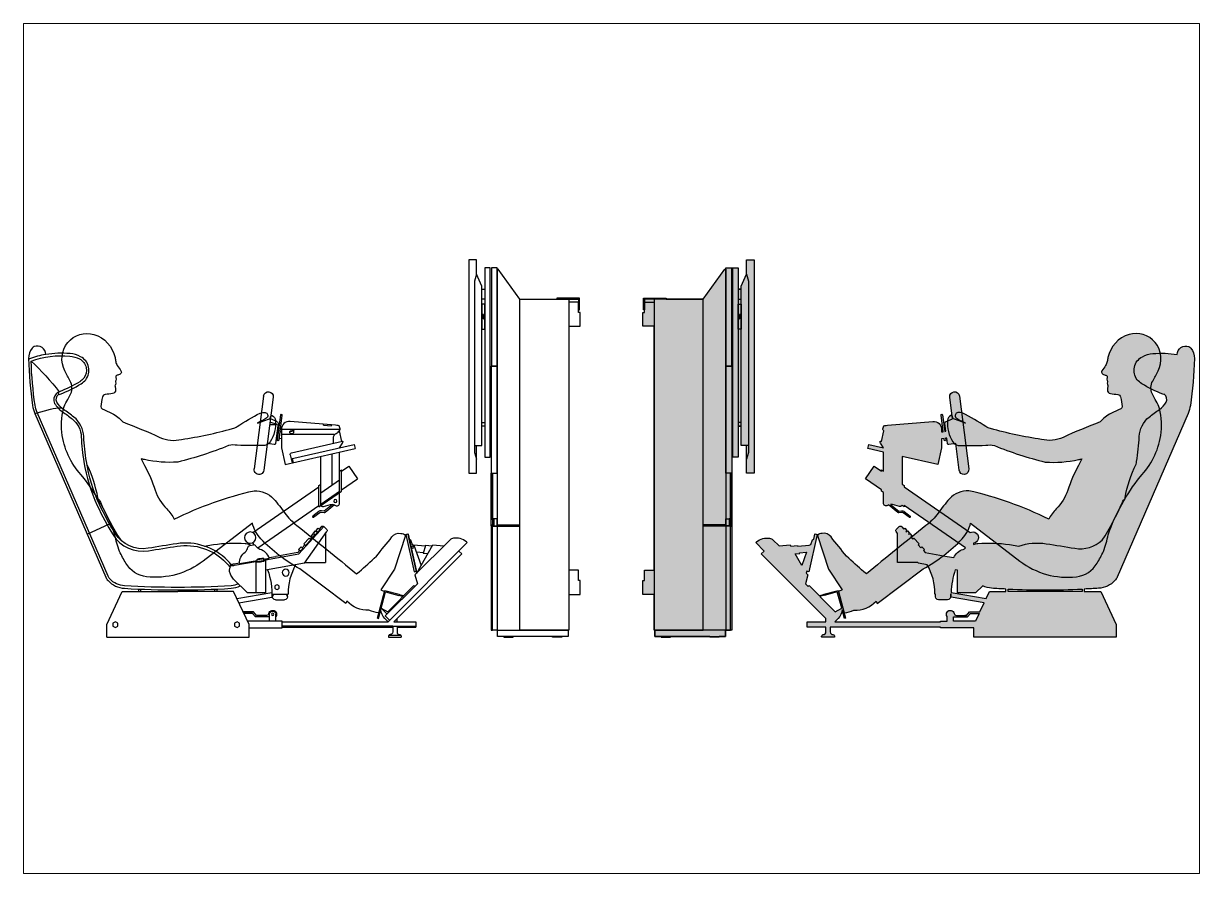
# Paper-space layout 'dwgmodels.com' of a CAD drawing. Header units: millimetres. Extents: x 0 to 257, y 5 to 190.
# The model-space entities are those that its viewports show. They can reach past a viewport. Long polylines and large blocks are cut down to what shows.
import ezdxf

# ---------------------------------------------------------------- set-up
doc = ezdxf.new("R2010")
doc.units = ezdxf.units.MM
doc.set_wipeout_variables(frame=1)
for name, color, linetype in [('dwgmodels.com', 7, 'Continuous'), ('frame', 7, 'Continuous'), ('outline', 7, 'Continuous')]:
    doc.layers.add(name, color=color, linetype=linetype)
doc.layers.add('hatch', color=7, linetype='Continuous', lineweight=18, true_color=0xcfd0cf)

# ---------------------------------------------------------------- blocks, each defined once
blk = doc.blocks.new('people siting _side_dwgmodels.com')
at = {"color": 252, "true_color": 0x939598}
blk.add_wipeout([(513.0960898655286, 645.9697885339507), (551.807549713998, 635.3692779238157), (582.3659110885804, 627.9295868447631), (629.8198440690724, 617.9628308418684), (666.4416408368861, 611.5650788707823), (691.5204318888836, 607.8239145622389), (719.6928248193037, 604.314040848349), (736.634806298, 605.5708422954107), (759.7428239896863, 611.5253943679646), (788.3344863080024, 624.111042997292), (821.842008535576, 638.6195680173172), (897.3321145934938, 668.8345998769577), (904.914557754023, 677.3044616923747), (914.3935733250227, 685.7710587862406), (934.7802807895978, 698.5115129848667), (961.9659678689121, 711.3977714888321), (969.6956833430361, 715.0092156132988), (973.06605939709, 718.1053304550668), (974.0773373012462, 721.8926959434519), (973.7937980689462, 725.2027458754286), (968.9040596646415, 756.1480347392131), (967.0268152069261, 760.3500081855701), (963.7471779685768, 763.3612543436162), (958.8118769222456, 764.9334705240138), (952.1358733383465, 765.5268656532097), (941.729646220205, 766.832270142556), (934.8378037434453, 767.9552451102353), (931.7005908719609, 768.6086412199628), (928.6503628490866, 769.9900033225405), (925.3446250323876, 772.9680967893572), (923.664882641419, 775.8311642722057), (922.6635318978574, 780.77589388318), (922.9476790046858, 784.6389762368912), (923.3308413983254, 787.6761284263424), (924.000721804873, 791.526570861508), (924.5536737520872, 794.1514284204728), (924.5968624557811, 794.8005895539617), (924.4605585166744, 795.9483187701891), (923.9126005963526, 797.2981816267162), (923.1939537931183, 798.6739629900566), (922.6261790878898, 800.1185596367403), (922.1069952740149, 802.1003144106825), (921.897379719042, 803.528259652784), (921.8182119905512, 805.1086315927363), (922.0089260185783, 807.5571726621123), (922.4584497567312, 809.5627238551384), (922.7077020516028, 810.8498727932923), (922.7246018386106, 811.994578911051), (922.1335350632916, 814.3684778159692), (921.3981609292887, 816.3760478769301), (920.9323055050196, 818.5758482810835), (920.7906781721423, 820.6604126415244), (921.1933454027576, 824.1603440965986), (921.4778699374482, 826.3508138506253), (921.3218786756663, 828.5541700815587), (920.9016772087205, 829.7711531689971), (920.1659804050244, 830.7437971216435), (919.3307303770969, 831.3647925316283), (917.5994882626461, 832.1659714521794), (915.2677573247554, 832.7934977662743), (913.6209410083908, 833.0605269377437), (912.2559264808979, 833.3901924721669), (910.6839826319712, 833.9133099125376), (908.8377836122102, 834.7435933706832), (907.0955216575077, 835.7740920678001), (906.0016271212539, 836.5667639283648), (904.3199007570116, 838.0603440284825), (903.2316119284724, 839.439006391541), (902.4863478653177, 841.0227051876096), (902.351472690558, 841.4653471458888), (902.1055050895998, 842.8783785606532), (902.1328605306771, 844.3729385363685), (902.4721929517111, 845.9060538969696), (903.0572443816211, 847.2354538494575), (903.857358951044, 848.4334449541597), (907.8043787994691, 853.9902000819694), (912.9747452254855, 861.4913413926489), (916.4089049116708, 866.6209733863792), (919.0846254827069, 871.4459159130093), (921.2303345176608, 877.5897149777992), (922.2826653982256, 883.4045723110656), (924.3847870291395, 894.631032835077), (927.6733957103543, 906.6593146734984), (932.4065957635886, 918.3690128122197), (938.3714682303821, 929.2583973074544), (946.2317981058052, 940.2190438414322), (968.6960518959958, 960.8457994576116), (980.9318400804904, 968.0729697323574), (994.2526924324836, 973.698195406043), (1008.9647449992665, 977.48783107982), (1023.1361867992839, 978.6611628184495), (1048.2389643465672, 974.9235707055233), (1069.493661268642, 965.1285483403839), (1086.6411494401532, 950.7342499114246), (1100.114360211543, 931.4549132829992), (1106.878920817463, 914.4934809208779), (1110.395606591772, 889.4440166062951), (1106.1114323615157, 861.855447645802), (1090.68433287135, 829.5074381465159), (1081.1532614037028, 811.7033414003139), (1075.240805769371, 789.9541747700099), (1079.584616814962, 767.8382373867383), (1093.83891666737, 741.1558249112853), (1100.2973512980043, 728.8628009941152), (1107.9431964425826, 702.775870741921), (1112.2634699560247, 668.4889241183695), (1111.328767214309, 634.5649976997678), (1102.0868012553021, 588.6680037661046), (1084.1147622980754, 543.1751556727403), (1056.2466031210488, 498.9391553357028), (1028.381282497074, 465.45863290033446), (996.0970580032706, 418.9443952202006), (972.7582799146832, 379.6546972357652), (924.926966999207, 273.6832362293833), (918.4841247547415, 244.03649537908325), (901.0315455686996, 200.26312330146618), (886.2682112821904, 173.66188457168062), (855.700299621748, 141.57519526252702), (814.0298941393703, 126.49109233802426), (782.3954846955278, 124.65182481944169), (738.1235878174168, 128.2659291280646), (692.120191334187, 140.0118465192204), (650.4110281770525, 158.68141034520045), (624.7981094565182, 174.7420585953181), (443.25550937451476, 314.60274068601143), (439.92833219526284, 303.0516524247365), (428.11035024167575, 278.2086878115575), (410.0421112574566, 255.65558392612593), (388.7598117322643, 234.7821729723405), (353.83759075383983, 204.8285338632404), (277.07414140696653, 153.73934757025586), (115.9759991235444, 32.312862561021916), (112.18785407825715, 41.42376140609508), (104.24459617204451, 33.32776337341102), (87.49001190796236, 21.29269922046342), (69.18679309019905, 13.452583158407492), (57.93131071554626, 10.753962899522321), (34.47897029519373, 9.659192164275282), (30.81528483676044, 8.005286675525213), (17.650699269072334, 3.3617466762893855), (-2.8421709430404007e-13, 0), (-19.897763545313182, 74.25946450809988), (-6.517638048037043, 80.28161081400447), (-54.62942876968316, 153.60326146767284), (-93.81114174166032, 271.19844805735954), (-89.14086312865174, 275.67610085465117), (-83.40206521522691, 278.00809299135733), (-80.04155973755189, 278.3468850750487), (-76.88040823189715, 278.0474503390701), (-69.89406916906091, 278.9170733102527), (-59.45826337872552, 276.93756300226505), (-52.946638727590425, 273.3302397624475), (-45.95224640982974, 265.87634757080195), (8.597056604144257, 198.66388830260087), (77.94013943819232, 137.17525740827546), (102.00517911684904, 156.5966696806022), (309.7279014658526, 326.1722777505232), (348.6348617043085, 374.9206908299868), (368.7000490107465, 399.6220572991218), (399.8076536507584, 420.91113697610854), (434.3843408743035, 427.7570615225187), (456.808414644187, 423.021595888201), (512.6596352531645, 408.00636188271164), (579.8535160658703, 386.22963770810134), (650.6123753900367, 358.6761518428017), (697.7166794366717, 337.54169652335656), (716.9617463564546, 328.2309670827742), (728.5872873374831, 347.261203526298), (738.9817586780632, 359.9953120541344), (752.2015820942253, 374.2068207635359), (766.9855634838862, 394.49701392478846), (777.5741999455388, 414.36591967767527), (789.7028646822785, 446.70704275817127), (803.5253809317858, 480.4603619541489), (820.9417476532716, 516.3954367657337), (832.8349202227465, 539.0170522924622), (805.963925043562, 533.6020767068941), (763.3296025675556, 528.3312432531815), (726.3811785549558, 527.3081647483119), (704.6331178924967, 528.229865263988), (668.8228380826879, 537.5018887758903), (626.8752036558354, 549.8171254458488), (581.7739487171331, 564.8623093947241), (552.4890322753171, 575.6652978225615), (526.4727189164101, 585.9669242625799), (518.0980124909344, 587.5636474568688), (511.3652547733099, 588.089480512802), (501.8859229956435, 587.7151008524221), (496.15983983989184, 586.8500957570312), (472.52384606123684, 586.1075015827431), (430.7627604572334, 585.8049720144983), (408.82936991739723, 586.1622341932283), (399.51703005052354, 586.4214812109007), (392.9319954065415, 588.517185190945), (384.31059248221527, 594.7622503057311), (378.4364854443197, 603.3146652966901), (375.6666549697535, 608.3453975987142), (368.7023290636943, 624.3719832379232), (364.284368690956, 640.0911301580519), (362.20450055599974, 653.515904155142), (361.5941999701639, 665.8243557183954), (361.85380127162693, 673.8576101646055), (365.28009834104785, 683.8944817387641), (369.0746260693407, 688.1053834375865), (373.3013997536872, 690.8325669394275), (377.28208972912955, 690.7014823399769), (379.0241500580408, 688.8558608416437), (379.65369149125286, 686.0464476831859), (380.9112781966835, 682.9232085023076), (383.4786780600341, 680.0593005075876), (386.19438153601726, 678.5590296067297), (412.6057432442519, 668.7618072320992), (425.67059992179145, 663.9154343878457), (420.3752644655272, 667.5577770862564), (412.6667778905662, 671.7852743493657), (405.5748629288948, 674.7671455505009), (398.1075585682475, 678.8295903323966), (392.32913769485845, 683.5651310471461), (389.74552054015624, 687.6225984653103), (389.1472573200986, 691.1309093877948), (389.69267325915513, 694.4849855038921), (391.19590063659984, 697.3899852920653), (393.94190354341515, 699.99214506751), (398.3630958033063, 701.6276698020469), (403.2911463586578, 702.2708335628719), (408.219196914005, 701.6276698020478), (415.5004834963132, 699.9375244718525), (438.5321711734703, 687.4689416910895), (469.17281097811707, 669.808425333507), (496.5768996527368, 652.9259155999085), (500.064413390809, 650.294411978825), (504.2645178125834, 648.0895393323027), (511.4074095810479, 646.1441800976792)], dxfattribs=at).dxf.layer = 'outline'
at = {"layer": 'hatch'}
h = blk.add_hatch(color=254, dxfattribs=at)
h.dxf.hatch_style = 1
edge = h.paths.add_edge_path()
edge.add_line((832.8349202227464, 539.0170522924623), (820.9417476532735, 516.3954367657384))
edge.add_arc((1361.037910277566, 232.4432646225674), 610.1907086692738, 152.2671320665428, 161.172088128287)
edge.add_arc((622.4441946240888, 484.2826493130736), 170.1577727696929, 315.1327924550952, 341.172088128287, ccw=False)
edge.add_arc((843.8686952831176, 263.7698455372961), 142.3397691327887, 135.1007523082254, 153.0721609824429)
edge.add_arc((156.3255000591358, -806.046535374205), 1265.266159052075, 63.69831982309901, 77.18891355569582)
edge.add_arc((434.384340874303, 337.0159224822535), 90.74113904026521, 88.42269698741083, 136.3744718092236)
edge.add_arc((940.3907309140682, -85.26873820582017), 749.6327896647132, 139.6963952475576, 144.5614969578661)
edge.add_arc((150.0572725795041, 483.2278131894383), 223.966852326335, 307.64281376156976, 323.30330581905343, ccw=False)
edge.add_arc((-221519.141631302, 274742.3712857242), 352864.3936911995, 308.90235312734694, 308.94595346475097, ccw=False)
edge.add_line((77.940139438193, 137.1752574082755), (68.86250801980441, 143.3916653159206))
edge.add_arc((12381.54008635355, 13628.873228226), 18260.89379333855, 227.346342412256, 227.6029176760148, ccw=False)
edge.add_arc((3124.400177446949, 2783.176656205753), 4048.201493911608, 218.450023911154, 219.6752062912724, ccw=False)
edge.add_arc((-69.89406916906054, 250.4189889361046), 28.49808437414812, 32.84716160001449, 104.1907682747596)
edge.add_arc((-80.0415597375508, 261.5109292032888), 16.83595587175975, 79.17779849872034, 144.8718936765724)
edge.add_line((-93.81114174165941, 271.1984480573592), (-54.62942876968282, 153.6032614676728))
edge.add_line((-54.62942876968282, 153.6032614676728), (-6.517638048037043, 80.28161081400435))
edge.add_line((-6.517638048037043, 80.28161081400435), (-19.89776354531296, 74.25946450809965))
edge.add_line((-19.89776354531296, 74.25946450809965), (0, 0))
edge.add_arc((-10.9160426584921, 105.3321630009403), 105.8962914826514, 275.9166959712768, 295.383453877411)
edge.add_arc((41.89956343846178, 102.4412855197953), 93.07836510183422, 265.4272901950107, 319.0386314414505)
edge.add_line((112.1878540782573, 41.42376140609508), (115.9759991235451, 32.3128625610218))
edge.add_line((115.9759991235451, 32.3128625610218), (277.0741414069671, 153.7393475702559))
edge.add_arc((1.707651162418585, 650.7025901626467), 568.1541766435803, 298.9907623662091, 316.3871984384296)
edge.add_arc((325.4322868020088, 342.2858347889447), 121.0316713777108, 316.3871984384285, 346.777920390725)
edge.add_line((443.255509374515, 314.6027406860114), (615.5784854478179, 181.5561609717258))
edge.add_arc((782.395484695528, 397.6188499316029), 272.967025112161, 232.3291007834002, 276.6550166716753)
edge.add_arc((802.8214363978562, 222.5549692039491), 96.71555181797247, 276.6550166716747, 329.633134844168)
edge.add_arc((323.8421501763579, 503.198227266205), 651.856790535701, 329.6331348441718, 333.7924653922781)
edge.add_arc((663.6997145484215, 314.9298020510364), 264.4635260580682, 337.8743981709598, 351.0273396718792)
edge.add_arc((1606.142624852634, 29.98982550409636), 723.4923986716104, 141.8813268702546, 160.3161871239245, ccw=False)
edge.add_arc((840.6756468238343, 665.6426248789928), 272.5085025401335, 316.0741381069549, 350.5144605354261)
edge.add_arc((888.3033590743505, 657.6848358110042), 224.2205601417608, 350.5144605354262, 375.0092831882341)
edge.add_arc((1014.075799084224, 691.4073014869343), 94.00569402693671, 15.00928318823398, 31.95192808646211)
edge.add_arc((1285.481637472074, 860.6840313548305), 225.8626232315566, 204.2721922214126, 211.9519280864619, ccw=False)
edge.add_arc((1124.706620662424, 788.1852451252607), 49.4974338236017, 151.631684734361, 204.2721922214127, ccw=False)
edge.add_arc((-1380.162921646252, 2140.773519717712), 2797.231647868342, 331.6316847343613, 332.4589851137627)
edge.add_arc((1019.423199281853, 889.4440166062952), 90.97240730991975, 332.4589851137627, 399.3964699766966)
edge.add_arc((1023.136186799284, 892.493515850854), 86.16764696759589, 39.3964699766965, 106.7289499940989)
edge.add_arc((1029.161103509179, 872.4482263441165), 107.0988020425097, 106.728949994099, 168.0460950930629)
edge.add_arc((1161.831640598761, 844.3597713365326), 242.710131644248, 168.046095093063, 171.3619027186631)
edge.add_arc((886.9336486778164, 886.121169378764), 35.3418784700643, 326.5122352597458, 351.3619027186629, ccw=False)
edge.add_arc((446.0202144872337, 1177.820020583882), 564.0127366078273, 324.21106766330234, 326.5122352597455, ccw=False)
edge.add_arc((909.7752128312175, 843.4855276193193), 7.693701763212308, 144.2110676633022, 224.8413463337221)
edge.add_arc((917.199520072421, 850.8688320518472), 18.16430453264127, 224.8413463337208, 262.4599684921246)
edge.add_arc((913.1509761800958, 820.2822402648865), 12.68906327040839, 60.85547716674381, 82.45996849212662, ccw=False)
edge.add_arc((917.3853358943855, 827.8759909795305), 3.994533259754763, 9.774842398227293, 60.85547716674472, ccw=False)
edge.add_arc((910.4114330984149, 826.6745420436022), 11.07117086198438, -13.126051333633313, 9.774842398230305, ccw=False)
edge.add_arc((936.2024874095736, 820.6604126415244), 15.41180923743174, 166.8739486663665, 204.0952092858032)
edge.add_arc((915.7747735943238, 811.5247043956567), 6.965694128032386, -16.35950200833878, 24.095209285802923, ccw=False)
edge.add_arc((937.6317451409534, 805.1086315927363), 15.81353315040156, 163.6404979916626, 198.394445985642)
edge.add_arc((936.4125916573015, 804.7032044607436), 14.52873496544937, 198.3944459856426, 210.6425958793239)
edge.add_arc((919.6965597706759, 794.8005895539617), 4.900302685106137, -13.074718343241784, 30.642595879322926, ccw=False)
edge.add_arc((997.0760966576274, 776.8297961088253), 74.53861816536141, 166.9252816567572, 176.3407530792346)
edge.add_arc((935.3728919302671, 780.7758938831798), 12.70936003240861, 176.3407530792347, 259.4663922251324)
edge.add_arc((976.5287432485705, 1002.108376385792), 237.8357065769733, 259.4663922251303, 265.7279634584839)
edge.add_arc((957.979291035858, 753.7876800896954), 11.17684408336987, 12.191662821238594, 85.72796345848388, ccw=False)
edge.add_arc((695.6760955997354, 697.1156728400574), 279.532359662431, 5.227691722717509, 12.191662821240072, ccw=False)
edge.add_arc((966.4796135307084, 721.892695943452), 7.597723770536984, -65.02757582943082, 5.227691722717509, ccw=False)
edge.add_arc((2435.243440510215, -2431.843454028288), 3471.384725607738, 114.9724241705669, 115.6096507712112)
edge.add_arc((981.4394187897567, 601.168460308688), 107.9478812355073, 115.6096507712112, 141.1825725410384)
edge.add_arc((1644.176934238556, -1306.514857059906), 2111.819751222019, 110.7107218396703, 114.5314467365093)
edge.add_arc((719.6928248193046, 719.1334051069393), 114.8193642585902, 255.796728916436, 294.53144673650854, ccw=False)
edge.add_arc((864.481484651966, 1853.191600564542), 1257.321040590527, 253.7713353959337, 262.09313887199374, ccw=False)
edge.add_arc((515.125168440012, 673.8810684185327), 27.98493710296495, 228.486635428988, 265.84205804736763, ccw=False)
edge.add_arc((-122.2345082227865, -320.8606450601911), 1153.771131654416, 57.56529687177068, 62.22068248533089)
edge.add_arc((403.2911463586581, 663.8679517405958), 38.07994210022365, 71.29934392811388, 97.43568986272034)
edge.add_arc((399.7330362754432, 691.1309093877946), 10.58577895534443, 97.43568986272132, 225.6195635066945)
edge.add_arc((422.0390362501304, 713.924610522157), 42.47794799843987, 225.6195635066932, 249.2722542834356)
edge.add_arc((380.2981847632951, 603.6222225883461), 75.45811716716987, 53.037463184426315, 69.27225428343462, ccw=False)
edge.add_line((425.670599921792, 663.9154343878458), (386.1943815360173, 678.5590296067298))
edge.add_arc((389.816588647061, 688.3237790973242), 10.41492760269402, 185.3202089080798, 249.64780220464542, ccw=False)
edge.add_arc((375.1663627205282, 686.9595067794049), 4.298683737010993, 5.320208908078249, 115.7118298897751)
edge.add_arc((382.1061554740353, 672.5472984351611), 20.29469801618445, 115.7118298897833, 176.2981666902086)
edge.add_arc((486.0168616998095, 665.8243557183955), 124.4226617296464, 176.2981666902093, 212.6471531425223)
edge.add_arc((404.550108598943, 613.629677295558), 27.66979967140567, 212.6471531425225, 259.5196731328241)
edge.add_arc((441.8393712652785, 1939.287898329851), 1353.528249847104, 268.2081741993943, 272.3000404018333)
edge.add_arc((509.3499922028676, 518.9201164774471), 69.198715336943, 75.67375587485208, 100.98854146840472, ccw=False)
edge.add_arc((1000.790431793731, 1745.833503139045), 1253.103257335071, 247.7583042938387, 256.3294278773424)
edge.add_arc((733.2588059316224, 946.6297209780423), 419.3779551636632, 266.0860904755285, 282.1375631909589)
edge.add_arc((1060.644491376598, -575.6182301252193), 1137.677025134834, 101.55105168494748, 102.13756319096132, ccw=False)
at = {"layer": 'frame'}
blk.add_lwpolyline([(832.8349202227464, 539.0170522924623), (820.9417476532735, 516.3954367657384, 0.0388747661482018), (783.4971916204277, 429.3681722379004, -0.1141092971901456), (743.0424470785483, 364.2421180793569, 0.07857618214718051), (716.9617463564546, 328.2309670827742), (716.9617463564546, 328.2309670827742, 0.05893190074748777), (436.8820500557058, 427.722679469646, 0.2123366425385909), (368.7000490107466, 399.6220572991217, 0.02123120004567721), (329.6361622918694, 349.3899511673615, -0.06843833857963752), (286.842121643549, 305.8833573767663, -0.0001902423629653152), (77.940139438193, 137.1752574082755), (68.86250801980441, 143.3916653159206, -0.001119521250649599), (8.59705660416057, 198.6638883025814), (8.59705660416057, 198.6638883025814, -0.005345917543445937), (-45.95224640982997, 265.876347570802, 0.3217562088529463), (-76.88040823189658, 278.0474503390701), (-76.88040823189658, 278.0474503390701, 0.2947621910913743), (-93.81114174165941, 271.1984480573592), (-54.62942876968282, 153.6032614676728), (-54.62942876968282, 153.6032614676728), (-6.517638048037043, 80.28161081400435), (-19.89776354531296, 74.25946450809965), (0, 0, 0.08514461964966556), (34.4789702951939, 9.659192164275282), (34.4789702951939, 9.659192164275282, 0.238285898850796), (112.1878540782573, 41.42376140609508), (112.1878540782573, 41.42376140609508), (115.9759991235451, 32.3128625610218), (277.0741414069671, 153.7393475702559, 0.07605239329635853), (413.0613666540758, 258.8004477995903, 0.1333872838091678), (443.255509374515, 314.6027406860114), (615.5784854478179, 181.5561609717258, 0.1958565258398525), (814.0298941393712, 126.4910923380241, 0.2353679744647919), (886.2682112821904, 173.6618845716805, 0.0181504959614332), (908.6882596735768, 215.322727139029, 0.05745362555884879), (924.9269669992073, 273.6832362293833, -0.08061118270300116), (1036.946640367391, 476.5961198859331, 0.1514157496527148), (1109.45820205729, 620.7335839313123, 0.1072876563063817), (1104.874383495958, 715.7524771550484, 0.07406120054466706), (1093.838916667371, 741.1558249112854, -0.03352171685247918), (1079.584616814963, 767.8382373867385, -0.2338138005269247), (1081.153261403703, 811.7033414003122, 0.003609794560049012), (1100.086619362502, 847.3798804252833, 0.3006683818370373), (1089.724190113183, 947.1826482136962, 0.30254865572392), (998.3333083050356, 975.0143047608722, 0.2741185157563472), (924.3847870291402, 894.6310328350769, 0.01446894967452726), (921.8746347837632, 880.8130752069515, -0.1088540422614655), (916.408904911671, 866.6209733863793, -0.01004107523687373), (903.534260466532, 847.9848120516467, 0.3670877910875971), (904.319900757012, 838.0603440284826, 0.1656324089870859), (914.8160206553266, 832.86158657445, -0.09454760342997444), (919.3307303770971, 831.3647925316286, -0.2266467776823489), (921.321878675667, 828.5541700815588, -0.1002579068858655), (921.1933454027576, 824.1603440965987, 0.1638515361385521), (922.1335350632917, 814.3684778159691, -0.178373438212897), (922.4584497567312, 809.5627238551383, 0.1528158643967636), (922.6261790878898, 800.1185596367427, 0.05349357336837247), (923.9126005963526, 797.2981816267161, -0.1931005616401526), (924.4698264303925, 793.6920356306468, 0.04110587289271396), (922.6894429012145, 781.5870370029875, 0.379493132150755), (933.0494653750329, 768.2807139534702, 0.02732805861806492), (958.8118769222465, 764.933470524014, -0.3323470550588229), (968.9040596646419, 756.148034739213, -0.03039541156684704), (974.0457344059732, 722.5849541281382, -0.3165237624274125), (969.6872358754381, 715.0052751354156, 0.002780432730595994), (934.7802807895978, 698.5115129848668, 0.1120483360569606), (897.3321145934942, 668.8345998769578, 0.01667260191722562), (767.3649765266427, 614.6783795680053, -0.1706399746615703), (691.5204318888836, 607.8239145622388, -0.03632668418655324), (513.0960898655285, 645.9697885339506), (513.0960898655285, 645.9697885339506, -0.1644527022365775), (496.5768996527368, 652.9259155999084, 0.02031574600418654), (415.5004834963147, 699.9375244718526, 0.1145382934609104), (398.3630958033064, 701.627669802047, 0.6259854792995784), (392.3291376948582, 683.5651310471462, 0.1035723150062707), (407.0049097818737, 674.1961433041201, -0.0709563649003652), (425.670599921792, 663.9154343878458), (386.1943815360173, 678.5590296067298, -0.2882929455821269), (379.4465279688775, 687.3580884117787, 0.522740814554068), (373.3013997536873, 690.8325669394276, 0.2706931395568541), (361.8538012716272, 673.8576101646054, 0.1599457576569813), (381.2518961199785, 598.7028186461052, 0.207420064644301), (399.5170300505233, 586.4214812109008, 0.01785603180934644), (496.1598398398892, 586.8500957570309, -0.1109080070390391), (526.4727189164078, 585.966924262581, 0.03741602743309977), (704.6331178925002, 528.229865263987, 0.070152505782828), (821.4370276700911, 536.6267081985056, -0.002559144806973565)], format="xyb", close=True, dxfattribs=at)
blk = doc.blocks.new('tv 1')
at = {"color": 0}
for p, q in [((40, 394.0000000000002), (-40.00000000008731, 394.0000000000002)), ((40, 389.0000000000002), (-40.00000000008731, 389.0000000000002))]:
    blk.add_line(p, q, dxfattribs=at)
for points in [[(112.2447806226628, 1271.154605631673), (112.2447806226628, 1321.944990359553), (139.4447806226672, 1321.944990359553), (139.4447806226672, 575.0000000000002), (112.2447806226628, 575.0000000000002), (112.2447806226628, 670.904763799321)], [(118.7157416921254, 670.904763799321), (93.00514623607887, 670.904763799321), (92.99999999999272, 1229.46693545843), (112.2447806226628, 1271.154605631673)], [(112.2447806226628, 1271.154605631673), (118.7157416921254, 1247.56110151597), (118.7157416921254, 647.0982756928972), (112.2447806226628, 623.4997708344856)]]:
    blk.add_lwpolyline(points, dxfattribs=at)
for points in [[(40, 1288.999999999997), (40, 24.00000000001455), (-40, 24.00000000001455), (-40, 1183.999999999997), (36.36363636363239, 1288.999999999997), (40, 1288.999999999997)], [(40, 1294), (60, 1294), (60, 949.0537742107556), (40, 949.0537742107556)], [(83, 631.0000000000002), (64, 631.0000000000002), (64, 1294), (83, 1294)], [(92.99999999999272, 1219.46693545843), (82.99999999999272, 1219.46693545843), (82.99999999999272, 1183.46693545843), (92.99999999999272, 1183.46693545843)], [(-251, 1137), (-245.5, 1137), (-245.5, 1174), (-211, 1174), (-211, 1089), (-251, 1089)], [(-245.5, 1184), (-245.5, 1147), (-248.5, 1147), (-248.5, 1187), (-169, 1187), (-169, 1184)], [(-40, 1183.999999999997), (-211, 1183.999999999997), (-211, 24.00000000001455), (-40, 24.00000000001455)], [(93, 1130.302212653231), (88, 1130.302212653231), (88, 1115.302212653231), (83, 1115.302212653231), (83, 1166.302212653231), (93, 1166.302212653231)], [(83, 1115.302212653231), (88, 1115.302212653231), (88, 1130.302212653231), (93, 1130.302212653231), (93, 1079.302212653231), (83, 1079.302212653231)], [(61, 574.9999885008003), (40, 574.9999885008003), (40, 949.0537742107556), (61, 949.0537742107556)], [(83.00146089086047, 738.6189141704456), (93.00514623607887, 738.6189141704456), (93.00514623607887, 751.4189141704485), (83.00146089086047, 751.4189141704485)], [(56, 574.9999885008003), (39.99990650327527, 574.9999885008003), (40, 415.0000000000002), (56.00009349672473, 415.0000000000002)], [(56, 415.0000000000002), (61, 415.0000000000002), (61.00009349672473, 575.0000000000002), (56, 574.9999885008003)], [(40, 415.0000000000002), (56, 415.0000000000002), (56, 390.0000000000002), (40, 390.0000000000002)], [(61, 415.0000000000002), (56, 415.0000000000002), (56, 390.0000000000002), (61, 390.0000000000002)], [(56, 389.0000000000002), (40, 389.0000000000002), (40, 24.00000000001455), (56, 24.00000000001455)], [(56, 389.0000000000002), (61, 389.0000000000002), (61, 24.00000000001455), (56, 24.00000000001455)], [(-251, 198), (-245.5, 198), (-245.5, 235), (-211, 235), (-211, 150), (-251, 150)], [(-209, 2.000000000014552), (38, 2.000000000014552), (38, 24.00000000001455), (-209, 24.00000000001455)], [(-187.5, 0), (-154.5, 0), (-154.5, 2), (-187.5, 2)], [(16.5, 0), (-16.5, 0), (-16.5, 2), (16.5, 2)]]:
    blk.add_lwpolyline(points, close=True, dxfattribs=at)
at = {"color": 0, "ltscale": 0.5}
for points in [[(51, 412.0000000000002), (61, 412.0000000000002), (61, 415.0000000000002), (51, 415.0000000000002)], [(51, 390.0000000000002), (61, 390.0000000000002), (61, 415.0000000000002), (51, 415.0000000000002)], [(51, 390.0000000000002), (61, 390.0000000000002), (61, 393.0000000000002), (51, 393.0000000000002)]]:
    blk.add_lwpolyline(points, close=True, dxfattribs=at)
blk = doc.blocks.new('Play seat_side_dwgmodel.com')
at = {"color": 0}
for p, q in [((-130.7466961058863, 318.6395872446208), (-106.7404500799794, 320.7398616257019)), ((-115.2994052404119, 291.8840946263238), (-99.3817211903006, 293.2767115302959)), ((-106.1097018894352, 318.38587733181), (-66.40097466813222, 321.8599408067171)), ((-100.0124693808457, 295.6306958241878), (-75.15613206460603, 297.8053435561349))]:
    blk.add_line(p, q, dxfattribs=at)
for points in [[(573.2870386302366, 253.8085813976206, -0.01604888976996797), (586.3241067147374, 268.0741105774723, -0.2427202381144689), (764.1904657011237, 327.4193459865432, -0.002715724382600506), (864.8556743426279, 311.2126525636734, 0.3030681950957076), (980.0228279369358, 363.1247219407073, 0.03195272738096843), (1034.831322637134, 464.6802423440388, 0.06655216844951073), (1081.19773543241, 615.5846279087361, 0.03088904224831244), (1090.205193343177, 702.3576735627723, -0.216022882560934), (1124.884750547411, 771.1080307069308, -0.02227384684524619), (1160.860435125212, 797.5354085481756, 0.1192238887038712), (1184.595012735886, 823.2982663852383, 0.3285625750212701), (1178.140927371138, 850.7290908496191, -0.1112760935939589), (1178.140927371138, 850.7290908496191, -0.1698795461890979), (1173.121973248941, 850.9378652048883, -0.04164262041064319), (1099.579043995373, 887.4989549755994, -0.0913540925666161), (1083.525375199728, 901.7733029998319, -0.4700807624368984), (1101.33529541649, 982.532721323156, -0.09523838697243545), (1138.323969339457, 993.3687752205153, -0.06718845132368913), (1223.524754542401, 990.0359571400134, -0.5394890636916274), (1264.234275101905, 1017.809414703681, -0.1260562988281003), (1271.275913727953, 1012.549493658789, -0.1774193639996659), (1283.648230122822, 976.1031749794859, -0.03092541861924129), (1269.454030591436, 810.9886702238775, -0.0653879021769323), (1261.608286445105, 783.5157043760976), (1013.324407134054, 210.3299232402874, -0.08913086639682388), (1005.240820403805, 198.022997497633, -0.1899921906267571), (947.7140409416261, 171.1978196854252, -0.03042112642573718), (573.1424825050781, 171.1978196854252, -0.09585540122168827), (541.9898995471622, 180.0458374168134)], [(1223.524754542401, 990.0359571400134, -0.05162378947687177), (1280.232680769116, 974.6169628984701, -0.3033730441863434), (1283.487990972239, 969.9895446122157, -1.024254604881758)], [(573.6746316310218, 179.9360998495449, 0.03042112642573726), (947.1818918156814, 179.9360998495449, 0.1899921906267578), (998.8889683063271, 204.0475055979391, 0.08930120125307363), (1005.281262057263, 213.7866797346403), (1253.57508043387, 786.9954061018136, 0.06538790217693241), (1260.794732324304, 812.2760227163055, 0.02923914147372883), (1274.651260420198, 967.338048934763, 0.02923914147372883)], [(1274.651260420198, 967.338048934764, 0.1115515039131748), (1139.155072824566, 984.6538460804743, 0.09523838697243808), (1105.338162508933, 974.7469793572848, 0.4700807624368957), (1090.431676880447, 907.1532398037173, 0.09135409256661532), (1104.114476822198, 894.9869835540878, 0.04144340563498233), (1175.995268772358, 859.2165446550318, -0.1597871512061929), (1186.651269487511, 852.7820886531201, 0.1112760935939667), (1186.651269487511, 852.7820886531201, -0.3198097205494887), (1192.247720596712, 819.0465860920174, -0.1192238887038727), (1165.723986924098, 790.2562199382794, 0.02227384684524607), (1130.376595731979, 764.2903801301093, 0.2160228825609355), (1098.95206045393, 701.9929289045433, -0.03088904224831242), (1089.833026716207, 614.1450212392331, -0.06655216844951063), (1042.785146784256, 461.0227289325039, -0.0319527273809684), (987.4457784585657, 358.4835444530061, -0.3030681950957055), (863.4172345125071, 302.5771668347747, 0.002715724382600229), (762.8459150606504, 318.7687444760086, 0.2427202381144701), (592.5935993337607, 261.9639399400107, 0.01995899074188756), (576.9889359546405, 244.6184996833204)], [(1261.608286445105, 783.5157043760976), (1206.40700571575, 798.3068429686921, 0.06199460323804561), (1168.680161097267, 803.5452456973155, -23.54602274457395)], [(214.8211412737992, 679.3278029249925), (214.8211412737992, 698.4452888726521, 0.1738214999119223), (210.6960144679788, 709.9527565391707, 0.08939710253172474), (206.1794687870452, 713.7885093878488, -0.08829118378364109), (193.262603565352, 724.7096753228996, -0.2448632481207633), (192.0451586459876, 730.3517748720362, 0.007397359704005138), (193.7336362304368, 736.8836243995349, -0.3130688402897492), (198.7927866281389, 741.3732321076225, -0.01272558809306696), (208.6689737175238, 742.3000252561617), (367.4482761886666, 755.7200079304296, -0.4362583916463101), (397.8584597043346, 728.0409718715921), (397.8584597043346, 662.905731043574)], [(437.4977459241518, 753.4142367096204), (416.2626780619294, 747.724317424718, 0.5205670505518128), (415.2916527582884, 745.0564473292454, 0.1763269807083577), (417.4305732773664, 743.5587590581565), (438.7557179166051, 743.5587590581565)], [(193.8301036914427, 663.2344223737348), (183.9327294026525, 679.340473959646, -0.1699389373232362), (182.5315162905199, 685.7767499135828, -0.1699389373232362)], [(1043.559079864042, 484.6112911513485), (1042.254438858564, 485.4196222950545, -0.3079273094526655), (1040.808885025993, 488.668164819808, -0.0702352859069096), (1079.468029584842, 605.7211149777934, 3.889800181242874)], [(259.4817642215376, 461.2869628358201), (256.5245808748587, 458.805591380298, -0.2679491924311251), (250.1843747749908, 457.6876419816385), (225.160124855126, 464.3928695388613, 0.2216946626429444), (208.5586268746101, 461.4655775247195, -0.6078381818157963), (193.8301036914427, 469.1607713386243, -2.734748574351213)], [(212.0571225374451, 463.4233602658264), (244.5898796290321, 436.1251357890969, 0.221694662642951), (247.9746754194712, 435.2181824905044), (258.1918489866048, 437.0197458569714, -0.2216946626429475), (263.5759482227204, 435.5770808146851), (283.6501011946675, 419.992770058629)], [(218.8223678586173, 465.0377633019964), (247.6658469723261, 440.8352106158143), (257.2219682872264, 442.5202126345548, -0.2190637928641824), (267.0720899338203, 439.9337867579382), (287.075194631283, 424.4046334169823)], [(1043.559079864042, 484.6112911513485), (1042.254438858564, 485.4196222950545, 0.3489720189882584), (1039.927717143219, 485.146561418052, 0.09395696640426227), (1031.733041243913, 473.0413408707086, -0.04183823458936099), (960.1921918161433, 339.3524465670075, -3.382005625740088)], [(-253.5583838072662, 331.506308445923), (-250.5811690865785, 334.0044882199884, -0.2216946626429564), (-204.8119557819837, 346.2683119631624, -0.1141816208186307), (-193.2691436208161, 341.362060953179, -1.278661013293908)], [(439.9785514408841, 276.1606556847007, -0.2474933755779194), (473.0534112982832, 307.3590592483113, 0.142889317706427), (486.8569545404298, 318.9416072917386, -0.2734059475305222), (495.9493833743718, 323.3138252241729, -1.572669985921199)], [(545.0229665559282, 257.638491127173, 0.2474933755779301), (524.6132472727622, 298.2676690451055, -0.142889317706427), (515.6036242893078, 313.8727938094944, 0.2734059475305222), (508.5549226129342, 321.091128550034, 1.572669985921199)], [(668.0551413732055, 319.3326107848725), (635.4706148907744, 324.2713255159615, 0.05846884608871035), (524.7890092226207, 327.993475463531, 0.05425148205834802), (509.2402075418458, 324.9775725086349, 0.05425148205834802)], [(347.7000250798137, 253.2670517074007, -0.1293481552513694), (374.5056609038929, 151.0390099034807, -0.1293481552513694)], [(453.3786298739769, 155.0701449619578), (487.4276422015564, 155.0701449619578), (517.0142070923057, 155.0701449619578), (565.1133721691031, 203.1693100387552, 0.08748866352592415), (575.0612923881808, 217.3764124708607, 0.04366094290848467), (579.7626195049043, 230.2932025655259, 0.1316524975874493), (579.7626195049043, 234.266971749616), (575.7067754612999, 249.4035877879244, -0.0008152405662134528), (575.706775461299, 249.4035877879244, 0.694132812840058)], [(574.3192707559501, 252.8980244338074, -0.3067269631773858), (574.1807525675003, 252.1126894780423, -0.08754770964540164), (573.6907851774104, 251.7581959061367, -0.06882661418784831), (572.535786596015, 251.3828102770917, -0.02807705543287518), (570.5745897811266, 251.1450077247234, -0.03460318905216245), (567.5861971807171, 251.1589140147573, -0.0217618338161752), (562.0511298910769, 251.8114465409471, 10.59560308876017)], [(575.7067754612999, 249.4035877879244), (574.3192707559501, 252.8980244338074, 0.1052089352747443), (574.0000665997113, 253.3772310752861, 0.03238121961539816), (573.3759721138731, 253.9123497644591, 0.03905301436918667), (572.7507560067143, 254.3095627725993, 0.05181283339107091), (568.4485967475612, 256.0498249994544, 0.02457366933376538), (563.0241555918064, 257.3297495074908, 1.583710409764636)], [(445.8451249756708, 235.9614225714326, 0.08852155465924022), (430.7601359644277, 140.345823046893, 0.08852155465924022)], [(23.93002367484678, 54.01790096381001), (35.42674912840721, 65.51462641737021, 0.1780875447664186), (49.31426056505006, 95.56389883059228), (47.8198238648456, 101.1412125244465), (27.58677446315687, 80.9081631227582)], [(-7.663690840322488, 38.81790096381019), (-7.663690840322488, 18.25984205592681, -0.4142135623730951), (-17.04844616137689, 8.87508673487173, 0.3570323202582564), (-21.05033123166049, 5.599999999999909, 1.613060306058421)], [(7.663690840321578, 38.81790096381019), (7.663690840321578, 18.25984205592681, 0.4142135623730951), (17.04844616137689, 8.87508673487173, -0.3570323202582564), (21.05033123166049, 5.599999999999909, -1.613060306058421)]]:
    blk.add_lwpolyline(points, format="xyb", dxfattribs=at)
for points in [[(426.398519481294, 840.3702093484255), (458.979486317332, 585.1173162458338)], [(460.3283522569272, 844.7010780135295), (492.9093190929661, 589.4481849109382)], [(222.4095982940826, 740.3883505050173), (222.1517090268371, 743.4395823107445)], [(250.2959882162158, 742.7453004586862), (222.4095982940826, 740.3883505050173)], [(250.2959882162158, 742.7453004586862), (250.0380989489713, 745.7965322644134)], [(395.9945029923038, 777.9810965910685), (407.1669604281178, 690.4514017876957)], [(401.1120638506563, 778.6343118341194), (412.2845212864704, 691.104617030747)], [(409.2205157874396, 750.0395395418211), (418.319250963682, 678.7562504670143)], [(411.5390805130128, 754.1901711274197), (435.9864552911095, 765.2543183236551)], [(195.3147647906062, 722.3927067854868), (186.9535334090688, 685.6734524030633)], [(191.9631096947587, 727.3816713387862), (397.8584597043346, 727.3816713387862)], [(212.3809635462294, 709.9527565391707), (397.8584597043346, 709.9527565391707)], [(353.9984547964095, 718.2706510208884), (353.9984547964095, 723.7807621252971)], [(367.9959211907644, 715.2257476144216), (367.9959211907644, 720.498738689673)], [(397.8584597043346, 719.1188664205222), (403.4172245460923, 719.8283977827612)], [(408.5347854044448, 720.4816130258125), (412.9218696051148, 721.0415888329874)], [(142.627459436284, 674.8936230618858), (139.350208777917, 660.5012213798466)], [(384.5948821339898, 604.657291716577), (139.350208777917, 660.5012213798466)], [(364.4375877540706, 624.38590342471), (142.627459436284, 674.8936230618858)], [(362.0457149969125, 645.8037364195345), (183.5031526326011, 686.4591282701706)], [(397.8584597043346, 662.905731043574), (384.5948821339898, 604.657291716577)], [(397.8584597043346, 694.9241468446246), (406.455976038591, 696.0215502517078)], [(411.5735368969426, 696.6747654947587), (415.9606210976126, 697.2347413019336)], [(422.7935174676095, 675.2949011272551), (447.0734670937145, 678.3940402748406)], [(193.8301036914427, 469.1047950217348), (193.8301036914427, 648.0957677649742)], [(220.2735466505574, 533.0201825073282), (220.2735466505574, 642.0744106098712)], [(259.4817642215376, 461.2869628358201), (259.4817642215376, 633.1464248791601)], [(360.2175026415835, 625.3468463596562), (356.9402519832165, 610.9544446776174)], [(366.8650272487357, 638.1425204964937), (360.4900530875402, 610.146130105579)], [(161.0756197217497, 598.8879859445422), (130.8035568194, 555.0913520611259)], [(186.924534768279, 581.0213164573618), (161.0756197217497, 598.8879859445422)], [(193.8301036914427, 581.1107271209928), (186.924534768279, 585.8838294871473)], [(186.924534768279, 511.438237472044), (186.924534768279, 585.8838294871473)], [(186.924534768279, 516.3007505018302), (130.8035568194, 555.0913520611259)], [(259.4817642215376, 505.5662930043613), (193.8301036914427, 551.5360806035185)], [(266.3873331447012, 530.9594524847694), (259.4817642215376, 535.7325548509239)], [(266.3873331447012, 456.5138604696656), (186.924534768279, 511.438237472044)], [(259.4817642215376, 466.1494758656065), (193.8301036914427, 511.5276481356757)], [(266.3873331447012, 456.5138604696656), (266.3873331447012, 530.9594524847694)], [(497.4525999443922, 366.3855262507509), (266.3873331447012, 526.0969394549832)], [(480.5607934703385, 313.3405111943619), (266.3873331447012, 461.376373499452)], [(239.4335831575909, 378.7262954449363), (249.008646111788, 387.4494753899473)], [(249.008646111788, 387.449475389948), (336.3173811830593, 291.6143968946469)], [(258.0498202472418, 387.0285594215952), (265.6807032769257, 378.6524642514928)], [(1078.620134628807, 361.0710131280557), (1000.426990579379, 397.4202446112545)], [(23.93002367484678, 54.01790096381001), (-253.5583838072662, 331.5063084459239)], [(-70.41999796390337, 218.5129152962661), (-193.2691436208179, 341.3620609531804)], [(-76.37892081642622, 224.4718381487896), (-50.5388779978739, 342.8995620530447), (-54.28642484898046, 341.5355665477241), (-60.25445999420663, 325.1385247477053), (-66.40097466813222, 321.8599408067171), (-91.99974456764812, 251.5278985419832)], [(-46.73557759029518, 360.3305010710824), (-76.37892081642622, 224.4718381487896)], [(-38.57838563003315, 360.1883064036731), (-67.1279648615573, 229.3424827123156)], [(-50.5388779978739, 342.8995620530447), (-46.73557759029518, 360.3305010710824)], [(-38.57838563003315, 360.1883064036731), (-44.83127257370961, 361.5526395263362)], [(316.6293999934223, 258.7456412176095), (238.5011391576918, 370.3243612003866)], [(243.5002411994692, 363.1849035839218), (243.5002411994692, 261.691981251927)], [(272.9586378911172, 370.6637855188849), (274.3487737483329, 369.137892618402)], [(281.6267083625253, 361.1492138857943), (283.016844219741, 359.6233209853115)], [(290.2947788339325, 351.6346422527035), (297.3792716564803, 343.8582963327451)], [(497.3450204730834, 331.2288765288572), (495.9493833743763, 323.3138252241724)], [(-234.0004151572275, 291.5836644977121), (-223.818077508141, 301.7660021467982)], [(3.565348376673683, 54.01790096381001), (-234.0004151572275, 291.5836644977114)], [(-76.37892081642622, 224.4718381487896), (-133.2227234229304, 322.92819235867), (-171.4875375759875, 319.5804549083509)], [(-106.7404500799794, 320.7398616257019), (-99.3817211903006, 293.2767115302959)], [(315.9580334155253, 323.4651811413482), (325.3085592821371, 313.2015072985466)], [(334.0105644323021, 303.6496870144504), (340.4563111041989, 296.5744655287897)], [(453.3786298739769, 270.9733403550085), (336.3173811830593, 291.6143968946467)], [(340.4563111041989, 296.5744655287895), (416.7235372214254, 283.1264958205281)], [(508.5549226129342, 321.091128550034), (495.9493833743745, 323.3138252241724)], [(509.9505597116413, 329.0061798547204), (508.5549226129324, 321.091128550034)], [(314.5663504912636, 261.691981251927), (243.5002411994692, 261.691981251927)], [(316.6293999934223, 258.7456412176093), (453.3786298739769, 234.6330623985618)], [(440.9864961834683, 278.8482815236971), (416.7235372214227, 283.1264958205293)], [(459.4051833927779, 272.7352163272876), (439.9785514408841, 276.1606556847007)], [(453.3786298739769, 270.9733403550085), (453.3786298739769, 155.0701449619578)], [(459.4051833927779, 270.1592711302037), (459.4051833927779, 276.4498150119111)], [(482.0331932243398, 266.1693424771631), (482.0331932243398, 272.4598863588703)], [(545.0229665559282, 257.638491127173), (482.0331932243398, 268.7452876742459)], [(487.4276422015564, 265.2181555764248), (487.4276422015564, 155.0701449619578)], [(562.0511298910769, 251.8114465409471), (487.4276422015564, 264.9695808151796)], [(563.0241555917992, 257.3297495074919), (544.995030493822, 260.5087707008345)], [(-70.41999796390337, 218.5129152962654), (-78.78803570413857, 187.2829732900539)], [(-67.1279648615573, 229.3424827123158), (-74.94407354115265, 231.0478991156447)], [(33.67803290701704, 74.81690467889871), (-78.78803570413857, 187.2829732900545)], [(-66.53275308158209, 180.68454491699), (-69.36118020632875, 177.8561177922438)], [(25.30020517960202, 88.85158665580684), (-66.53275308158209, 180.6845449169907)], [(623.0642830096567, 160.1409400033042), (623.0642830096567, 168.5639639627548)], [(631.0642830096567, 160.1409400033042), (631.0642830096567, 168.2173589183444)], [(889.7922404370474, 160.1409400033042), (889.7922404370474, 168.2173589183444)], [(897.7922404370474, 160.1409400033042), (897.7922404370474, 168.5639639627548)], [(-14.35411314771045, 150.0093649498563), (-31.3133573312316, 145.4651491666398)], [(-13.52589220338268, 146.9184023057314), (-28.70056827226199, 142.8523601076715)], [(35.19809739241464, 163.7009502194237), (-14.45764076575142, 150.395735280372)], [(-14.45764076575142, 150.395735280372), (-13.42236458534171, 146.5320319752159)], [(32.36967026766797, 158.8019707338574), (-13.42236458534171, 146.5320319752159)], [(57.48532665370294, 65.0690650357351), (32.36967026766797, 158.8019707338576)], [(61.34902995885932, 66.10434121614526), (35.19809739241464, 163.7009502194239)], [(430.7526650857426, 151.0390099034807), (374.5056609038929, 151.0390099034807)], [(376.5041933845732, 141.0390099034807), (376.5041933845732, 151.0390099034807)], [(418.754132605065, 131.0390099034807), (386.5041933845732, 131.0390099034807)], [(428.7541194459409, 141.0227870092426), (428.7541194459409, 151.0390099034807)], [(546.5163411691265, 119.934880884879), (430.7601359644277, 140.3458230468927)], [(553.51676708571, 134.9473427095061), (430.9115678277794, 156.5659473138169)], [(511.1649739681452, 0), (511.1649739681452, 44.12362927290087), (565.2647344402812, 160.1409400033042), (760.4282617233521, 160.1409400033042)], [(1009.691549478559, 0), (1009.691549478559, 44.12362927290087), (955.5917890064229, 160.1409400033042), (760.4282617233521, 160.1409400033042)], [(47.8198238648456, 101.1412125244465), (25.30020517960201, 88.85158665580684)], [(439.5292526813191, 70.81790096381019), (488.8298693528513, 70.8179009638095), (498.9048704278484, 82.8248196903271), (529.2116354395057, 82.8248196903271)], [(485.1742206357185, 76.4179009638101), (449.555651339595, 76.4179009638101), (485.1742206357185, 76.4179009638101), (495.2492217107138, 88.42481969032656)], [(529.9846513654311, 88.42481969032701), (495.2492217107138, 88.42481969032701), (531.8229583251741, 88.42481969032701)], [(3.565348376673683, 54.01790096381001), (-73.54720708992409, 54.01790096381001)], [(-73.54720708992409, 54.01790096381001), (-73.54720708992409, 34.81790096381019)], [(-7.663690840322488, 54.01790096381001), (-7.663690840322488, 65.24694018080618)], [(33.67803290701704, 74.81690467889985), (18.40452643338631, 59.54339820527025)], [(394.4527929100759, 54.01790096381001), (23.93002367484678, 54.01790096381001)], [(61.34902995885932, 66.10434121614526), (57.48532665370294, 65.0690650357351)], [(511.1649739681452, 32.4179009638101), (394.4527929100759, 32.4179009638101), (394.4527929100759, 56.4179009638101), (516.897887009055, 56.4179009638101)], [(417.1292526813195, 56.4179009638101), (417.1292526813195, 80.4179009638101)], [(439.5292526813191, 56.4179009638101), (439.5292526813191, 80.4179009638101)], [(-7.663690840322488, 38.81790096381019), (-73.54720708992409, 38.81790096381019)], [(-7.663690840322488, 34.81790096381019), (-73.54720708992409, 34.81790096381019)], [(7.663690840321578, 38.81790096381019), (-7.663690840322488, 38.81790096381019)], [(7.663690840321578, 38.81790096381019), (394.4527929100759, 38.81790096381019)], [(394.4527929100759, 34.81790096381019), (7.663690840321578, 34.81790096381019)], [(1009.691549478559, 0), (511.1649739681452, 0)]]:
    blk.add_lwpolyline(points, dxfattribs=at)
for points in [[(270.1923487267268, 368.1436101136317), (276.3540843604833, 373.7571427832288), (269.0761497462909, 381.7458215158367), (262.9144141125344, 376.1322888462396)], [(278.860419198134, 358.6290384805411), (285.0221548318905, 364.2425711501382), (277.7442202176981, 372.2312498827462), (271.5824845839425, 366.6177172131488)], [(280.2505550553515, 357.1031455800592), (286.4122906891062, 362.716678249657), (293.6902253032986, 354.7279995170495), (287.528489669543, 349.1144668474517)], [(313.0890038530179, 321.0577794936121), (319.4795872805062, 326.4201156906249), (300.9008255214603, 346.8132308820209), (294.5102420939729, 341.4508946850081)], [(331.1415348697947, 301.2422853667144), (337.5321182972821, 306.6046215637271), (328.830113147118, 316.1564418478233), (322.4395297196297, 310.7941056508105)], [(553.2329594301355, 33.99600347067462), (544.4621782053846, 39.05981637178775), (544.4621782053846, 49.187442174014), (553.2329594301355, 54.25125507512712), (562.0037406548854, 49.187442174014), (562.0037406548854, 39.05981637178775)], [(979.2265348589108, 33.99600347067462), (970.4557536341599, 39.05981637178775), (970.4557536341599, 49.187442174014), (979.2265348589108, 54.25125507512712), (987.9973160836616, 49.187442174014), (987.9973160836616, 39.05981637178775)]]:
    blk.add_lwpolyline(points, close=True, dxfattribs=at)
blk.add_lwpolyline([(22.65033123166086, 4), (22.65033123166086, 1.599999999999909, -0.414213562373095), (21.05033123166049, 0), (-21.05033123166049, 0, -0.414213562373095), (-22.65033123166086, 1.599999999999909), (-22.65033123166086, 4, -0.414213562373095), (-21.05033123166049, 5.599999999999909), (21.05033123166049, 5.599999999999909, -0.414213562373095)], format="xyb", close=True, dxfattribs=at)
for centre, radius in [((208.4713765315764, 476.9162641496791), 5.378632471475065), ((506.9381366875577, 348.7780110173612), 20), ((-62.79659990556593, 315.4408308203958), 3.2), ((382.4172215782919, 226.1782995274393), 12), ((412.9311809686969, 175.1371160187439), 8), ((428.3292526813193, 80.4179009638101), 4)]:
    blk.add_circle(centre, radius, dxfattribs=at)
for centre, radius, start, end in [((1936.789609992345, 264.096374861751), 965.9068516824675, 133.2756917889096, 141.9662285931102), ((443.3634358691097, 842.5356436809773), 17.10255810965804, 7.274009091916414, 187.2740090919164), ((1172.49171845729, 853.8158926607523), 6.437538875496024, 331.34722920429, 57.0274248935178), ((398.55328342148, 778.3077042125944), 2.579540622508812, 7.274009091916414, 187.2740090919164), ((413.1883237092825, 750.5459981239039), 4, 114.3500784780438, 187.2740090919164), ((183.3255336531493, 685.6790952592421), 0.8, 77.17207607999711, 172.9975647849934), ((409.7257408572941, 690.7780094092211), 2.579540622508801, 187.2740090919164, 7.274009091916414), ((422.2870588855267, 679.2627090490971), 4, 187.2740090919164, 277.2740090919827), ((360.6247631613032, 639.563472332103), 6.4, 347.172076080041, 77.17207607999711), ((475.9444027051486, 587.2827505783855), 17.10255810965804, 187.2740090919164, 7.274009091916414), ((285.3626479129744, 422.1987017378058), 2.792660171876301, 232.1764821261591, 52.17648212622422), ((243.7437122411411, 373.9952503930335), 6.4, 132.3344935981186, 215.0000000000261), ((253.3187751953383, 382.7184303380445), 6.4, 42.33449359811859, 132.3344935981186), ((-45.17235585437629, 359.9894177904171), 1.6, 77.69139919969928, 167.6913991997375), ((580.4655945467512, 256.2216042238842), 76.58717487262578, 245.3695352672659, 264.9129186474336), ((386.5041933845732, 141.0390099034807), 10, 90, 270), ((418.754132605065, 141.0390099034807), 10, 270, 90), ((428.3292526813193, 80.4179009638101), 13.6, 10.67192928576876, 214.5603217800087), ((428.3292526813193, 80.4179009638101), 11.2, 0, 180), ((449.555651339595, 84.4179009638101), 8, 190.6719292857688, 270)]:
    blk.add_arc(centre, radius, start, end, dxfattribs=at)
at = {"color": 0, "extrusion": (0, 0, -1)}
for centre, major_axis, ratio, start_param, end_param in [((360.9971879935874, 716.8667593322336), (-6.998733197177351, 1.641011717812217), 0.4903388531088006, 3.018795914568329, 6.283185307179586), ((470.4031360377685, 267.9714605850941), (-17.02450616379065, 3.001879769914603), 0.2005116442406726, 2.286920057149821, 6.283185307179586), ((470.7191883085598, 268.1643068036838), (11.31400491578097, -1.994964326520176), 0.1460933006779404, 6.231676317516098, 9.42477796076938)]:
    blk.add_ellipse(centre, major_axis=major_axis, ratio=ratio, start_param=start_param, end_param=end_param, dxfattribs=at)
for centre, major_axis, ratio in [((360.9971879935874, 722.139750407485), (-6.998733197177351, 1.641011717812217), 0.2621867879318067), ((470.7191883085598, 274.3671031923504), (11.31400491578097, -1.994964326520176), 0.1460933006779404)]:
    blk.add_ellipse(centre, major_axis=major_axis, ratio=ratio, dxfattribs=at)
blk = doc.blocks.new('Play seat 2_side_dwgmodel.com')
at = {"layer": 'dwgmodels.com', "true_color": 0x5c5d61}
h = blk.add_hatch(color=251, dxfattribs=at)
h.dxf.hatch_style = 1
edge = h.paths.add_edge_path(flags=16)
edge.add_line((760.428261723353, 160.1409400033042), (631.0642830096567, 160.1409400033042))
edge.add_line((631.0642830096567, 160.1409400033042), (631.0642830096567, 168.2173589183442))
edge.add_arc((760.4282617233494, 3246.568105523506), 3081.067730205423, 267.5936298274535, 272.4063701725465)
edge.add_line((889.7922404370474, 168.2173589183444), (889.7922404370474, 160.1409400033042))
edge.add_line((889.7922404370474, 160.1409400033042), (760.428261723353, 160.1409400033042))
edge = h.paths.add_edge_path(flags=16)
edge.add_line((453.3786298739769, 234.6330623985618), (445.8451249756708, 235.9614225714326))
edge.add_arc((706.2214152668965, 145.8848722636116), 275.5169640170602, 160.9170617427803, 177.7782351114922)
edge.add_line((430.9115678277794, 156.5659473138169), (553.51676708571, 134.9473427095061))
edge.add_line((553.51676708571, 134.9473427095061), (565.2647344402812, 160.1409400033042))
edge.add_line((565.2647344402812, 160.1409400033042), (623.0642830096567, 160.1409400033042))
edge.add_line((623.0642830096567, 160.1409400033042), (623.0642830096549, 168.5639639627545))
edge.add_arc((760.4282617233589, 3246.568105523505), 3081.067730205423, 266.5150704671605, 267.44472158989106, ccw=False)
edge.add_arc((580.4306299373652, 256.124190955069), 85.23852198404275, 243.1935269876603, 265.09505134073925, ccw=False)
edge.add_line((541.9898995471613, 180.0458374168136), (517.0142070923057, 155.0701449619578))
edge.add_line((517.0142070923057, 155.0701449619578), (487.4276422015564, 155.0701449619578))
edge.add_line((487.4276422015564, 155.0701449619578), (453.3786298739769, 155.0701449619578))
edge.add_line((453.3786298739769, 155.0701449619578), (453.3786298739769, 234.6330623985618))
h.paths.add_polyline_path([(-115.2994052404119, 291.8840946263238), (-99.3817211903006, 293.2767115302959), (-100.0124693808457, 295.6306958241878), (-75.15613206460603, 297.8053435561349), (-91.99974456764812, 251.5278985419841)], flags=16)
h.paths.add_polyline_path([(-28.7005682722629, 142.8523601076715), (25.30020517960202, 88.85158665580684), (47.81982386484651, 101.1412125244467), (32.36967026766797, 158.8019707338574), (-13.42236458534171, 146.5320319752159), (-13.52589220338268, 146.9184023057314)], flags=16)
edge = h.paths.add_edge_path()
edge.add_line((193.8301036914427, 469.1047950217348), (193.8301036914427, 506.6651351058897))
edge.add_line((193.8301036914427, 506.6651351058897), (186.924534768279, 511.438237472044))
edge.add_line((186.924534768279, 511.438237472044), (186.924534768279, 516.3007505018302))
edge.add_line((186.924534768279, 516.3007505018302), (130.8035568194, 555.0913520611259))
edge.add_line((130.8035568194, 555.0913520611259), (161.0756197217497, 598.8879859445422))
edge.add_line((161.0756197217497, 598.8879859445422), (186.924534768279, 581.0213164573618))
edge.add_line((186.924534768279, 581.0213164573618), (186.924534768279, 585.8838294871473))
edge.add_line((186.924534768279, 585.8838294871473), (193.8301036914427, 581.1107271209928))
edge.add_line((193.8301036914427, 581.1107271209928), (193.8301036914427, 648.0957677649742))
edge.add_line((193.8301036914427, 648.0957677649742), (139.350208777917, 660.5012213798466))
edge.add_line((139.350208777917, 660.5012213798466), (142.627459436284, 674.8936230618858))
edge.add_line((142.627459436284, 674.8936230618858), (193.8301036914427, 663.2344223737348))
edge.add_line((193.8301036914427, 663.2344223737348), (183.9327294026525, 679.340473959646))
edge.add_arc((192.4274624183054, 684.5604885589489), 9.970408287736161, 172.993927612881, 211.5707306723806, ccw=False)
edge.add_arc((183.3255336531491, 685.6790952592418), 0.8000000000002047, 77.172076079975, 172.9975647849724, ccw=False)
edge.add_line((183.5031526326011, 686.4591282701706), (186.9535334090688, 685.6734524030628))
edge.add_line((186.9535334090688, 685.6734524030628), (195.3147647906062, 722.3927067854868))
edge.add_arc((230.4036914086055, 755.5385988638926), 48.26886090303626, 219.6943360868017, 223.36890308022, ccw=False)
edge.add_arc((198.0689551593224, 728.6991827500115), 6.246373760498364, 164.658700772638, 219.694336086808, ccw=False)
edge.add_arc((-27.84787775058766, 790.6780987830087), 228.0180098420236, 344.6587007726326, 346.3540198122572)
edge.add_arc((199.4969824988226, 735.4844274285082), 5.930759847864929, 96.8191705470511, 166.3540198122571, ccw=False)
edge.add_arc((221.9352070835192, 547.845835062348), 194.9061954675965, 93.90283800625218, 96.81917054706219, ccw=False)
edge.add_line((208.6689737175238, 742.3000252561617), (367.4482761886666, 755.7200079304296))
edge.add_arc((369.810564215001, 727.7704602923059), 28.04919995107007, 0.5525794711873004, 94.83114136297172, ccw=False)
edge.add_line((397.8584597043346, 728.0409718715921), (397.8584597043346, 719.1188664205222))
edge.add_line((397.8584597043346, 719.1188664205222), (403.4172245460923, 719.8283977827612))
edge.add_line((403.4172245460923, 719.8283977827612), (395.9945029923038, 777.9810965910685))
edge.add_arc((398.55328342148, 778.307704212594), 2.579540622509004, 7.27400909192238, 187.2740090919225, ccw=False)
edge.add_line((401.1120638506563, 778.6343118341194), (408.5347854044448, 720.4816130258125))
edge.add_line((408.5347854044448, 720.4816130258125), (412.9218696051148, 721.0415888329874))
edge.add_line((412.9218696051148, 721.0415888329874), (409.2205157874396, 750.0395395418211))
edge.add_arc((413.1883237092822, 750.5459981239034), 4.000000000000226, 114.35007847803669, 187.2740090919089, ccw=False)
edge.add_line((411.5390805130137, 754.1901711274206), (435.9864552911095, 765.2543183236551))
edge.add_line((435.9864552911095, 765.2543183236551), (426.398519481294, 840.3702093484255))
edge.add_arc((443.3634358691106, 842.535643680977), 17.10255810965722, 7.2740090919176055, 187.2740090919176, ccw=False)
edge.add_line((460.3283522569272, 844.7010780135286), (492.9093190929661, 589.4481849109368))
edge.add_arc((475.9444027051491, 587.2827505783853), 17.10255810965768, -172.72599090808262, 7.274009091917378, ccw=False)
edge.add_line((458.979486317332, 585.1173162458338), (447.0734670937145, 678.3940402748406))
edge.add_line((447.0734670937145, 678.3940402748406), (422.793517467614, 675.2949011272556))
edge.add_arc((422.2870588855254, 679.2627090490984), 4.000000000001209, 187.2740090919332, 277.2740090919998, ccw=False)
edge.add_line((418.319250963682, 678.7562504670143), (415.9606210976126, 697.2347413019336))
edge.add_line((415.9606210976126, 697.2347413019336), (411.5735368969426, 696.6747654947587))
edge.add_line((411.5735368969426, 696.6747654947587), (412.2845212864704, 691.1046170307461))
edge.add_arc((409.7257408572941, 690.7780094092209), 2.579540622508975, -172.72599090808262, 7.274009091917378, ccw=False)
edge.add_line((407.1669604281178, 690.4514017876957), (406.455976038591, 696.0215502517078))
edge.add_line((406.455976038591, 696.0215502517078), (397.8584597043346, 694.9241468446246))
edge.add_line((397.8584597043346, 694.9241468446246), (397.8584597043346, 662.905731043574))
edge.add_line((397.8584597043346, 662.905731043574), (384.5948821339898, 604.657291716577))
edge.add_line((384.5948821339898, 604.657291716577), (259.4817642215376, 633.1464248791601))
edge.add_line((259.4817642215376, 633.1464248791601), (259.4817642215376, 535.7325548509239))
edge.add_line((259.4817642215376, 535.7325548509239), (266.3873331447012, 530.9594524847694))
edge.add_line((266.3873331447012, 530.9594524847694), (266.3873331447012, 526.0969394549832))
edge.add_line((266.3873331447012, 526.0969394549832), (497.4525999443922, 366.3855262507509))
edge.add_arc((506.9381366875577, 348.7780110173612), 19.99999999999988, -81.3370751150552, 118.31227540733829, ccw=False)
edge.add_line((509.9505597116413, 329.0061798547206), (509.2402075418458, 324.9775725086351))
edge.add_arc((530.8714947056231, 255.0449038541698), 73.20171261314205, 94.76632323776101, 107.18767033855201, ccw=False)
edge.add_arc((564.2691202878885, -145.5000852261192), 475.1366447500017, 81.38148939340232, 94.76632323776153, ccw=False)
edge.add_line((635.4706148907735, 324.2713255159615), (668.0551413732046, 319.3326107848725))
edge.add_arc((732.78135509531, 125.3386719898166), 204.5070439667533, 81.16528930097468, 108.45131272372251, ccw=False)
edge.add_arc((-677.3969127058342, -8947.499409584594), 9386.2821229722, 80.54289264928849, 81.16528930097519, ccw=False)
edge.add_arc((883.5503728352847, 423.4438343336063), 113.7775457338004, 260.5428926492889, 312.3463876489184)
edge.add_arc((198.5169217623542, 832.9334799801356), 907.6185617078723, 327.0559435886597, 336.6389717548009)
edge.add_arc((1067.755517877813, 457.482104954994), 39.23912136020287, 135.1686525437838, 156.6389717548071, ccw=False)
edge.add_arc((1041.262873380566, 483.8192423118173), 1.882662526291994, 58.21841988715272, 135.1686525437596, ccw=False)
edge.add_arc((1043.919009654277, 488.1062283147761), 3.160482216235871, 169.7583068521136, 238.218419887144, ccw=False)
edge.add_arc((1474.728954770133, 410.2676000200008), 440.9458872556675, 153.6879553489861, 169.7583068521135, ccw=False)
edge.add_arc((493.6602611770325, 713.5341745681642), 595.6462014863989, 349.5718803072029, 350.535150673149)
edge.add_arc((384.0752053348031, 731.8033182582185), 706.743663541625, 350.5351506731396, 357.6121474630915)
edge.add_arc((1183.395803177449, 698.4716219395158), 93.27159888466606, 128.8526041534452, 177.6121474630932, ccw=False)
edge.add_arc((1439.344355905211, 380.7336414435213), 501.2753805988908, 123.74865843454279, 128.8526041534439, ccw=False)
edge.add_arc((1119.473598006463, 859.4783271829407), 74.49694930456583, 303.7486584345452, 330.9443894034796)
edge.add_arc((1162.749313745947, 832.6329718930655), 23.75649997951942, 336.8628963697192, 409.6172477925945)
edge.add_arc((1175.929822492164, 858.0063718987012), 7.605774401936344, 248.33535510030032, 286.9007052545148, ccw=False)
edge.add_arc((1355.463094109017, 1309.965156811553), 493.9173400441197, 238.79708042906, 248.33535510030032, ccw=False)
edge.add_arc((1130.289446355733, 938.20202551193), 59.27841238551634, 217.9182179535302, 238.7970804290576, ccw=False)
edge.add_arc((1125.889230208965, 934.774303137866), 53.70067244787696, 117.20895988192049, 217.9182179535322, ccw=False)
edge.add_arc((1148.016184653299, 891.736462056557), 102.0934185770403, 95.44756549830839, 117.2089598819204, ccw=False)
edge.add_arc((1168.579335695718, 676.1118046682795), 318.6963642047612, 80.07221519392982, 95.44756549830907, ccw=False)
edge.add_arc((1253.003905434564, 990.5484214329055), 29.48360488431482, 67.61042242437412, 180.9959270544112, ccw=False)
edge.add_arc((1257.489165727246, 1001.436099601868), 17.70824519537087, 38.87202663788571, 67.61042242437492, ccw=False)
edge.add_arc((1227.722468926353, 977.4413887894046), 55.9417695609062, -1.3707345788687917, 38.87202663788793, ccw=False)
edge.add_arc((-56.95217905705022, 1008.181593632552), 1340.984146825205, 351.54393973729714, 358.6292654211278, ccw=False)
edge.add_arc((1160.941845604455, 827.1208587098786), 109.7047938606001, 336.5794394661963, 351.54393973729486, ccw=False)
edge.add_line((1261.608286445104, 783.5157043760976), (1013.324407134054, 210.3299232402874))
edge.add_arc((975.0375868034613, 226.6697012760398), 41.62774263979195, 316.5150704671629, 336.8885231467451, ccw=False)
edge.add_arc((942.4538368454816, 257.5742410146398), 86.53644266304852, 273.48492953283903, 316.5150704671606, ccw=False)
edge.add_arc((760.4282617233553, 3246.568105523506), 3081.067730205422, 272.5552784101087, 273.4849295328393, ccw=False)
edge.add_line((897.7922404370456, 168.5639639627545), (897.7922404370474, 160.1409400033042))
edge.add_line((897.7922404370474, 160.1409400033042), (955.5917890064229, 160.1409400033042))
edge.add_line((955.5917890064229, 160.1409400033042), (1009.691549478559, 44.12362927290087))
edge.add_line((1009.691549478559, 44.12362927290087), (1009.691549478559, 0))
edge.add_line((1009.691549478559, 0), (511.1649739681452, 0))
edge.add_line((511.1649739681452, 0), (511.1649739681452, 32.4179009638101))
edge.add_line((511.1649739681452, 32.4179009638101), (394.4527929100759, 32.4179009638101))
edge.add_line((394.4527929100759, 32.4179009638101), (394.4527929100759, 34.81790096381019))
edge.add_line((394.4527929100759, 34.81790096381019), (7.663690840321578, 34.81790096381019))
edge.add_line((7.663690840321578, 34.81790096381019), (7.663690840321578, 18.25984205592681))
edge.add_arc((17.04844616137677, 18.25984205592692), 9.384755321055195, 180.0000000000007, 270.0000000000007)
edge.add_arc((17.04844616137683, 4.792557110241921), 4.082529624629808, 11.407171997002592, 89.9999999999992, ccw=False)
edge.add_arc((21.05033123166072, 3.999999999999773), 1.600000000000136, 8.185452315956354e-12, 90.00000000000807, ccw=False)
edge.add_line((22.65033123166086, 4), (22.65033123166086, 1.599999999999909))
edge.add_arc((21.05033123166072, 1.600000000000136), 1.600000000000136, 269.99999999999187, 359.99999999999187, ccw=False)
edge.add_line((21.05033123166049, 0), (-21.05033123166049, 0))
edge.add_arc((-21.05033123166072, 1.600000000000136), 1.600000000000136, 180.0000000000081, 270.00000000000813, ccw=False)
edge.add_line((-22.65033123166086, 1.599999999999909), (-22.65033123166086, 4))
edge.add_arc((-21.05033123166072, 3.999999999999773), 1.600000000000136, 89.99999999999193, 179.9999999999918, ccw=False)
edge.add_arc((-17.04844616137683, 4.792557110241921), 4.082529624629809, 90.0000000000008, 168.5928280029974, ccw=False)
edge.add_arc((-17.04844616137723, 18.25984205592647), 9.38475532105474, 270.0000000000021, 360.0000000000021)
edge.add_line((-7.663690840322488, 18.25984205592681), (-7.663690840322488, 34.81790096381019))
edge.add_line((-7.663690840322488, 34.81790096381019), (-73.54720708992409, 34.81790096381019))
edge.add_line((-73.54720708992409, 34.81790096381019), (-73.54720708992409, 54.01790096381001))
edge.add_line((-73.54720708992409, 54.01790096381001), (-7.663690840322488, 54.01790096381001))
edge.add_line((-7.663690840322488, 54.01790096381001), (-7.663690840322488, 65.24694018080618))
edge.add_line((-7.663690840322488, 65.24694018080618), (-234.0004151572275, 291.5836644977114))
edge.add_line((-234.0004151572275, 291.5836644977114), (-223.818077508141, 301.7660021467982))
edge.add_line((-223.818077508141, 301.7660021467982), (-253.5583838072662, 331.5063084459239))
edge.add_line((-253.5583838072662, 331.5063084459239), (-250.5811690865785, 334.0044882199884))
edge.add_arc((-214.5466349897091, 291.0602027525886), 56.05978328431151, 79.9999999999983, 130.0000000000019, ccw=False)
edge.add_arc((-209.6427070575321, 318.8717600790565), 27.81918785702997, 53.9443421578668, 79.9999999999975, ccw=False)
edge.add_line((-193.2691436208161, 341.362060953179), (-171.4875375759884, 319.5804549083509))
edge.add_line((-171.4875375759884, 319.5804549083509), (-133.2227234229304, 322.92819235867))
edge.add_line((-133.2227234229304, 322.92819235867), (-130.7466961058863, 318.6395872446208))
edge.add_line((-130.7466961058863, 318.6395872446208), (-106.7404500799794, 320.7398616257019))
edge.add_line((-106.7404500799794, 320.7398616257019), (-106.1097018894352, 318.38587733181))
edge.add_line((-106.1097018894352, 318.38587733181), (-66.40097466813222, 321.8599408067171))
edge.add_line((-66.40097466813222, 321.8599408067171), (-60.25445999420663, 325.1385247477053))
edge.add_line((-60.25445999420663, 325.1385247477053), (-54.28642484898046, 341.5355665477241))
edge.add_line((-54.28642484898046, 341.5355665477241), (-50.5388779978739, 342.8995620530447))
edge.add_line((-50.5388779978739, 342.8995620530447), (-46.67369593371586, 360.5425705416233))
edge.add_arc((-45.17235585437568, 359.989417790417), 1.600000000000092, 77.69139919971548, 159.7742178993459, ccw=False)
edge.add_line((-44.83127257370961, 361.5526395263362), (-38.57838563003315, 360.1883064036731))
edge.add_line((-38.57838563003315, 360.1883064036731), (-67.1279648615573, 229.3424827123156))
edge.add_line((-67.1279648615573, 229.3424827123156), (-74.94407354115265, 231.0478991156447))
edge.add_line((-74.94407354115265, 231.0478991156447), (-76.37892081642622, 224.4718381487889))
edge.add_line((-76.37892081642622, 224.4718381487889), (-70.41999796390337, 218.5129152962654))
edge.add_line((-70.41999796390337, 218.5129152962654), (-78.78803570413857, 187.2829732900545))
edge.add_line((-78.78803570413857, 187.2829732900545), (-69.36118020632875, 177.8561177922438))
edge.add_line((-69.36118020632875, 177.8561177922438), (-66.53275308158209, 180.6845449169907))
edge.add_line((-66.53275308158209, 180.6845449169907), (-31.3133573312316, 145.4651491666398))
edge.add_line((-31.3133573312316, 145.4651491666398), (-14.35411314771045, 150.0093649498563))
edge.add_line((-14.35411314771045, 150.0093649498563), (-14.45764076575142, 150.395735280372))
edge.add_line((-14.45764076575142, 150.395735280372), (35.19809739241464, 163.7009502194239))
edge.add_line((35.19809739241464, 163.7009502194239), (61.34902995885932, 66.10434121614526))
edge.add_line((61.34902995885932, 66.10434121614526), (57.48532665370294, 65.0690650357351))
edge.add_line((57.48532665370294, 65.0690650357351), (49.31426056505006, 95.56389883059228))
edge.add_arc((1.525067620590789, 99.41630792518706), 47.94421777560744, 314.99999999999966, 355.3912066387729, ccw=False)
edge.add_line((35.42674912840721, 65.51462641737021), (23.93002367484678, 54.01790096381001))
edge.add_line((23.93002367484678, 54.01790096381001), (394.4527929100759, 54.01790096381001))
edge.add_line((394.4527929100759, 54.01790096381001), (394.4527929100759, 56.4179009638101))
edge.add_line((394.4527929100759, 56.4179009638101), (417.1292526813195, 56.4179009638101))
edge.add_line((417.1292526813195, 56.4179009638101), (417.1292526813195, 72.70298035501537))
edge.add_arc((428.3292526813196, 80.41790096380996), 13.60000000000021, 10.671929285769181, 214.5603217799984, ccw=False)
edge.add_arc((449.5556513395964, 84.41790096381257), 8.000000000002483, 190.6719292857655, 269.9999999999968)
edge.add_line((449.5556513395959, 76.4179009638101), (485.1742206357185, 76.4179009638101))
edge.add_line((485.1742206357185, 76.4179009638101), (495.2492217107138, 88.42481969032656))
edge.add_line((495.2492217107138, 88.42481969032656), (531.8229583251741, 88.42481969032701))
edge.add_line((531.8229583251741, 88.42481969032701), (546.5163411691265, 119.934880884879))
edge.add_line((546.5163411691265, 119.934880884879), (430.7601359644277, 140.345823046893))
edge.add_arc((706.2214152668969, 145.8848722635999), 275.5169640170602, 178.9280966349679, 181.1519636415439, ccw=False)
edge.add_line((430.7526650857426, 151.0390099034807), (428.7541194459409, 151.0390099034807))
edge.add_line((428.7541194459409, 151.0390099034807), (428.7541194459409, 141.0227870092426))
edge.add_arc((418.7541326050659, 141.0390099034792), 9.999999999998483, 269.99999999999477, 359.90704962210395, ccw=False)
edge.add_line((418.754132605065, 131.0390099034807), (386.5041933845732, 131.0390099034807))
edge.add_arc((386.5041933845732, 141.0390099034807), 10, 180, 270, ccw=False)
edge.add_line((376.5041933845732, 141.0390099034807), (376.5041933845732, 151.0390099034807))
edge.add_line((376.5041933845732, 151.0390099034807), (374.5056609038929, 151.0390099034807))
edge.add_arc((166.8254877477612, 151.2107654383007), 207.6802441787003, 359.9526152888836, 389.4333425307689)
edge.add_line((347.7000250798137, 253.2670517074009), (316.6293999934223, 258.7456412176095))
edge.add_line((316.6293999934223, 258.7456412176095), (314.5663504912636, 261.691981251927))
edge.add_line((314.5663504912636, 261.691981251927), (243.5002411994692, 261.691981251927))
edge.add_line((243.5002411994692, 261.691981251927), (243.5002411994692, 363.1849035839218))
edge.add_line((243.5002411994692, 363.1849035839218), (238.5011391576918, 370.3243612003866))
edge.add_arc((243.7437122411416, 373.9952503930335), 6.400000000000336, 132.3344935981012, 214.9999999999999, ccw=False)
edge.add_line((239.4335831575909, 378.7262954449363), (249.008646111788, 387.4494753899473))
edge.add_arc((253.3187751953389, 382.7184303380459), 6.399999999999388, 42.33449359809151, 132.3344935981102, ccw=False)
edge.add_line((258.0498202472418, 387.0285594215952), (265.6807032769257, 378.6524642514928))
edge.add_line((265.6807032769257, 378.6524642514928), (269.0761497462909, 381.7458215158367))
edge.add_line((269.0761497462909, 381.7458215158367), (276.3540843604833, 373.7571427832288))
edge.add_line((276.3540843604833, 373.7571427832288), (272.9586378911181, 370.6637855188844))
edge.add_line((272.9586378911181, 370.6637855188844), (274.3487737483329, 369.137892618402))
edge.add_line((274.3487737483329, 369.137892618402), (277.7442202176981, 372.2312498827462))
edge.add_line((277.7442202176981, 372.2312498827462), (285.0221548318905, 364.2425711501382))
edge.add_line((285.0221548318905, 364.2425711501382), (281.6267083625253, 361.1492138857941))
edge.add_line((281.6267083625253, 361.1492138857941), (283.016844219741, 359.6233209853115))
edge.add_line((283.016844219741, 359.6233209853115), (286.4122906891062, 362.716678249657))
edge.add_line((286.4122906891062, 362.716678249657), (293.6902253032986, 354.7279995170495))
edge.add_line((293.6902253032986, 354.7279995170495), (290.2947788339325, 351.6346422527035))
edge.add_line((290.2947788339325, 351.6346422527035), (297.3792716564803, 343.8582963327451))
edge.add_line((297.3792716564803, 343.8582963327451), (300.9008255214603, 346.8132308820209))
edge.add_line((300.9008255214603, 346.8132308820209), (319.4795872805062, 326.4201156906249))
edge.add_line((319.4795872805062, 326.4201156906249), (315.9580334155253, 323.4651811413487))
edge.add_line((315.9580334155253, 323.4651811413487), (325.3085592821371, 313.2015072985466))
edge.add_line((325.3085592821371, 313.2015072985466), (328.830113147118, 316.1564418478233))
edge.add_line((328.830113147118, 316.1564418478233), (337.5321182972821, 306.6046215637271))
edge.add_line((337.5321182972821, 306.6046215637271), (334.0105644323012, 303.6496870144506))
edge.add_line((334.0105644323012, 303.6496870144506), (340.4563111041989, 296.5744655287897))
edge.add_line((340.4563111041989, 296.5744655287897), (416.7235372214254, 283.1264958205281))
edge.add_line((416.7235372214254, 283.1264958205281), (440.9864961834683, 278.8482815236971))
edge.add_arc((486.1000142632914, 260.396466067936), 48.74114285849267, 105.52573993188801, 157.755017868658, ccw=False)
edge.add_arc((460.1040435797478, 336.8079998950867), 32.17026934184958, 293.736182081153, 311.5486562434348)
edge.add_line((481.4411623099049, 312.7320036784745), (266.3873331447012, 461.376373499452))
edge.add_line((266.3873331447012, 461.376373499452), (266.3873331447012, 456.5138604696656))
edge.add_line((266.3873331447012, 456.5138604696656), (259.4817642215376, 461.2869628358201))
edge.add_line((259.4817642215376, 461.2869628358201), (256.5245808748587, 458.805591380298))
edge.add_arc((252.3863052455401, 463.7373962286828), 6.43801399864615, 250.0000000000029, 310.0000000000032, ccw=False)
edge.add_line((250.1843747749908, 457.6876419816385), (225.160124855126, 464.3928695388613))
edge.add_arc((219.9981748562088, 445.1282098767697), 19.94424327187018, 75.0000000000018, 93.37981561197735)
edge.add_line((218.8223678586173, 465.0377633019964), (247.6658469723261, 440.8352106158143))
edge.add_line((247.6658469723261, 440.8352106158143), (257.2219682872264, 442.5202126345548))
edge.add_arc((259.3369960210823, 430.5252942995482), 12.17995928476188, 50.57502350021372, 99.99999999999773, ccw=False)
edge.add_line((267.0720899338203, 439.9337867579382), (287.075194631283, 424.4046334169823))
edge.add_arc((285.3626479129765, 422.1987017378047), 2.792660171875837, -127.82351787378877, 52.17648212627603, ccw=False)
edge.add_line((283.6501011946675, 419.992770058629), (263.5759482227204, 435.5770808146851))
edge.add_arc((259.3369960210825, 430.5252942995484), 6.594638941010157, 49.9999999999981, 99.99999999999974)
edge.add_line((258.1918489866048, 437.0197458569714), (247.9746754194712, 435.2181824905044))
edge.add_arc((247.2547613369569, 439.3010181383546), 4.145819968782784, 229.9999999999972, 279.9999999999999, ccw=False)
edge.add_line((244.5898796290321, 436.1251357890969), (212.0571225374442, 463.4233602658269))
edge.add_arc((219.9981748562085, 445.1282098767704), 19.94424327187031, 113.4633656385958, 125.0000000000023)
edge.add_arc((203.1899916774526, 469.1327831804647), 9.359929831342246, 179.828673317266, 305.00000000000284, ccw=False)
edge.add_line((193.8301036914427, 469.1607713386243), (193.8301036914427, 469.1047950217348))
h.paths.add_polyline_path([(529.2116354395057, 82.8248196903271), (516.897887009055, 56.4179009638101), (439.5292526813191, 56.4179009638101), (439.5292526813191, 70.81790096381019), (488.8298693528513, 70.8179009638095), (498.9048704278484, 82.8248196903271)], flags=16)
edge = h.paths.add_edge_path(flags=16)
edge.add_line((485.1742206357185, 76.4179009638101), (479.6134823668344, 76.4179009638101))
at = {"color": 0}
for points in [[(193.8301036914427, 469.1047950217348), (193.8301036914427, 506.6651351058897), (186.924534768279, 511.438237472044), (186.924534768279, 516.3007505018302), (130.8035568194, 555.0913520611259), (161.0756197217497, 598.8879859445422), (186.924534768279, 581.0213164573618), (186.924534768279, 585.8838294871473), (193.8301036914427, 581.1107271209928), (193.8301036914427, 648.0957677649742), (139.350208777917, 660.5012213798466), (142.627459436284, 674.8936230618858), (193.8301036914427, 663.2344223737348), (183.9327294026525, 679.340473959646, -0.1699309615180838), (182.5315008763564, 685.7766244824481, -0.4443166041857785), (183.5031526326011, 686.4591282701706), (186.9535334090688, 685.6734524030628), (195.3147647906062, 722.3927067854868, -0.01603469717819156), (193.262603565352, 724.7096753228996, -0.2448632481207633), (192.0451586459876, 730.3517748720362, 0.007397359704005138), (193.7336362304368, 736.8836243995349, -0.3130688402897492), (198.7927866281389, 741.3732321076225, -0.01272558809306696), (208.6689737175238, 742.3000252561617), (367.4482761886666, 755.7200079304296, -0.4362583916463101), (397.8584597043346, 728.0409718715921), (397.8584597043346, 719.1188664205222), (403.4172245460923, 719.8283977827612), (395.9945029923038, 777.9810965910685, -0.9999999999999999), (401.1120638506563, 778.6343118341194), (408.5347854044448, 720.4816130258125), (412.9218696051148, 721.0415888329874), (409.2205157874396, 750.0395395418211, -0.3293825811364754), (411.5390805130137, 754.1901711274206), (435.9864552911095, 765.2543183236551), (426.398519481294, 840.3702093484255, -0.9999999999999999), (460.3283522569272, 844.7010780135286), (492.9093190929661, 589.4481849109368, -0.9999999999999999), (458.979486317332, 585.1173162458338), (447.0734670937145, 678.3940402748406), (422.793517467614, 675.2949011272556, -0.4142135623734338), (418.319250963682, 678.7562504670143), (415.9606210976126, 697.2347413019336), (411.5735368969426, 696.6747654947587), (412.2845212864704, 691.1046170307461, -0.9999999999999999), (407.1669604281178, 690.4514017876957), (406.455976038591, 696.0215502517078), (397.8584597043346, 694.9241468446246), (397.8584597043346, 662.905731043574), (384.5948821339898, 604.657291716577), (259.4817642215376, 633.1464248791601), (259.4817642215376, 535.7325548509239), (266.3873331447012, 530.9594524847694), (266.3873331447012, 526.0969394549832), (497.4525999443922, 366.3855262507509, -1.188057313510706), (509.9505597116413, 329.0061798547206), (509.2402075418458, 324.9775725086351, -0.05425148205834802), (524.7890092226207, 327.993475463531, -0.05846884608871035), (635.4706148907735, 324.2713255159615), (668.0551413732046, 319.3326107848725, -0.11962348274121), (764.1904657011237, 327.4193459865432, -0.002715724382600506), (864.8556743426288, 311.2126525636734, 0.2299652545132769), (960.192191816117, 339.3524465669843, 0.04183823458936099), (1031.733041243913, 473.0413408707086, -0.09395696640426227), (1039.927717143219, 485.146561418052, -0.3489720189880933), (1042.254438858565, 485.4196222950545, -0.3079273094526663), (1040.808885025994, 488.668164819808, -0.0702352859069096), (1079.468029584843, 605.7211149777934, 0.004203084618352458), (1081.19773543241, 615.5846279087361, 0.03088904224831244), (1090.205193343178, 702.3576735627723, -0.216022882560934), (1124.884750547411, 771.1080307069308, -0.02227384684524619), (1160.860435125212, 797.5354085481756, 0.1192238887038712), (1184.595012735886, 823.2982663852383, 0.3285625750212701), (1178.140927371138, 850.7290908496191), (1178.140927371138, 850.7290908496191, -0.1698795461890979), (1173.121973248941, 850.9378652048883, -0.04164262041064319), (1099.579043995373, 887.4989549755994, -0.0913540925666161), (1083.525375199728, 901.7733029998319, -0.4700807624368984), (1101.335295416489, 982.532721323156, -0.09523838697243545), (1138.323969339457, 993.3687752205153, -0.06718845132368913), (1223.524754542401, 990.0359571400134, -0.5394890636916274), (1264.234275101904, 1017.809414703681, -0.1260562988281003), (1271.275913727952, 1012.549493658789, -0.1774193639996659), (1283.648230122822, 976.1031749794859, -0.03092541861924129), (1269.454030591436, 810.9886702238775, -0.0653879021769323), (1261.608286445104, 783.5157043760976), (1013.324407134054, 210.3299232402874, -0.08913086639682388), (1005.240820403806, 198.022997497633, -0.1899921906267571), (947.7140409416261, 171.1978196854252, -0.004056390494768666), (897.7922404370456, 168.5639639627545), (897.7922404370474, 160.1409400033042), (955.5917890064229, 160.1409400033042), (1009.691549478559, 44.12362927290087), (1009.691549478559, 0), (511.1649739681452, 0), (511.1649739681452, 32.4179009638101), (394.4527929100759, 32.4179009638101), (394.4527929100759, 34.81790096381019), (7.663690840321578, 34.81790096381019), (7.663690840321578, 18.25984205592681, 0.4142135623730951), (17.04844616137689, 8.87508673487173, -0.3570323202582564), (21.05033123166049, 5.599999999999909, -0.4142135623730951), (22.65033123166086, 4), (22.65033123166086, 1.599999999999909, -0.414213562373095), (21.05033123166049, 0), (-21.05033123166049, 0, -0.414213562373095), (-22.65033123166086, 1.599999999999909), (-22.65033123166086, 4, -0.414213562373095), (-21.05033123166049, 5.599999999999909, -0.3570323202582564), (-17.04844616137689, 8.87508673487173, 0.4142135623730951), (-7.663690840322488, 18.25984205592681), (-7.663690840322488, 34.81790096381019), (-73.54720708992409, 34.81790096381019), (-73.54720708992409, 54.01790096381001), (-7.663690840322488, 54.01790096381001), (-7.663690840322488, 65.24694018080618), (-234.0004151572275, 291.5836644977114), (-223.818077508141, 301.7660021467982), (-253.5583838072662, 331.5063084459239), (-250.5811690865785, 334.0044882199884, -0.2216946626429564), (-204.8119557819837, 346.2683119631624, -0.1141816208186307), (-193.2691436208161, 341.362060953179), (-171.4875375759884, 319.5804549083509), (-133.2227234229304, 322.92819235867), (-130.7466961058863, 318.6395872446208), (-106.7404500799794, 320.7398616257019), (-106.1097018894352, 318.38587733181), (-66.40097466813222, 321.8599408067171), (-60.25445999420663, 325.1385247477053), (-54.28642484898046, 341.5355665477241), (-50.5388779978739, 342.8995620530447), (-46.67369593371586, 360.5425705416233, -0.3742966149955359), (-44.83127257370961, 361.5526395263362), (-38.57838563003315, 360.1883064036731), (-67.1279648615573, 229.3424827123156), (-74.94407354115265, 231.0478991156447), (-76.37892081642622, 224.4718381487889), (-70.41999796390337, 218.5129152962654), (-78.78803570413857, 187.2829732900545), (-69.36118020632875, 177.8561177922438), (-66.53275308158209, 180.6845449169907), (-31.3133573312316, 145.4651491666398), (-14.35411314771045, 150.0093649498563), (-14.45764076575142, 150.395735280372), (35.19809739241464, 163.7009502194239), (61.34902995885932, 66.10434121614526), (57.48532665370294, 65.0690650357351), (49.31426056505006, 95.56389883059228, -0.1780875447664186), (35.42674912840721, 65.51462641737021), (23.93002367484678, 54.01790096381001), (394.4527929100759, 54.01790096381001), (394.4527929100759, 56.4179009638101), (417.1292526813195, 56.4179009638101), (417.1292526813195, 72.70298035501537, -1.233668286053252), (441.6940222068997, 82.93641948233017, 0.3606535252901934), (449.5556513395959, 76.4179009638101), (485.1742206357185, 76.4179009638101), (495.2492217107138, 88.42481969032656), (531.8229583251741, 88.42481969032701), (531.8229583251741, 88.42481969032701), (546.5163411691265, 119.934880884879), (430.7601359644277, 140.345823046893, -0.009703754908368018), (430.7526650857426, 151.0390099034807), (428.7541194459409, 151.0390099034807), (428.7541194459409, 141.0227870092426, -0.4137384843775918), (418.754132605065, 131.0390099034807), (386.5041933845732, 131.0390099034807, -0.414213562373095), (376.5041933845732, 141.0390099034807), (376.5041933845732, 151.0390099034807), (374.5056609038929, 151.0390099034807, 0.1293481552513694), (347.7000250798137, 253.2670517074009), (316.6293999934223, 258.7456412176095), (314.5663504912636, 261.691981251927), (243.5002411994692, 261.691981251927), (243.5002411994692, 363.1849035839218), (238.5011391576918, 370.3243612003866, -0.3771980297665114), (239.4335831575909, 378.7262954449363), (249.008646111788, 387.4494753899473, -0.4142135623731892), (258.0498202472418, 387.0285594215952), (265.6807032769257, 378.6524642514928), (269.0761497462909, 381.7458215158367), (276.3540843604833, 373.7571427832288), (272.9586378911181, 370.6637855188844), (274.3487737483329, 369.137892618402), (277.7442202176981, 372.2312498827462), (285.0221548318905, 364.2425711501382), (281.6267083625253, 361.1492138857941), (283.016844219741, 359.6233209853115), (286.4122906891062, 362.716678249657), (293.6902253032986, 354.7279995170495), (290.2947788339325, 351.6346422527035), (297.3792716564803, 343.8582963327451), (300.9008255214603, 346.8132308820209), (319.4795872805062, 326.4201156906249), (315.9580334155253, 323.4651811413487), (325.3085592821371, 313.2015072985466), (328.830113147118, 316.1564418478233), (337.5321182972821, 306.6046215637271), (334.0105644323012, 303.6496870144506), (340.4563111041989, 296.5744655287897), (416.7235372214254, 283.1264958205281), (440.9864961834683, 278.8482815236971, -0.2319221708061893), (473.0534112982832, 307.3590592483113, 0.07787845571137104), (481.4411623099049, 312.7320036784745), (266.3873331447012, 461.376373499452), (266.3873331447012, 456.5138604696656), (259.4817642215376, 461.2869628358201), (256.5245808748587, 458.805591380298, -0.2679491924311251), (250.1843747749908, 457.6876419816385), (225.160124855126, 464.3928695388613, 0.08036944910740082), (218.8223678586173, 465.0377633019964), (247.6658469723261, 440.8352106158143), (257.2219682872264, 442.5202126345548, -0.2190637928641824), (267.0720899338203, 439.9337867579382), (287.075194631283, 424.4046334169823, -1.000000000000569), (283.6501011946675, 419.992770058629), (263.5759482227204, 435.5770808146851, 0.2216946626429475), (258.1918489866048, 437.0197458569714), (247.9746754194712, 435.2181824905044, -0.221694662642951), (244.5898796290321, 436.1251357890969), (212.0571225374442, 463.4233602658269, 0.05038062424277284), (208.5586268746101, 461.4655775247195, -0.6078381818157963), (193.8301036914427, 469.1607713386243)], [(453.3786298739769, 234.6330623985618), (445.8451249756708, 235.9614225714326, 0.07370377346480605), (430.9115678277794, 156.5659473138169), (553.51676708571, 134.9473427095061), (565.2647344402812, 160.1409400033042), (623.0642830096567, 160.1409400033042), (623.0642830096549, 168.5639639627545, -0.004056390494768371), (573.1424825050781, 171.1978196854252, -0.09585540122168777), (541.9898995471613, 180.0458374168136), (517.0142070923057, 155.0701449619578), (487.4276422015564, 155.0701449619578), (453.3786298739769, 155.0701449619578)], [(760.428261723353, 160.1409400033042), (631.0642830096567, 160.1409400033042), (631.0642830096567, 168.2173589183442, 0.02100262860864772), (889.7922404370474, 168.2173589183444), (889.7922404370474, 160.1409400033042)]]:
    blk.add_lwpolyline(points, format="xyb", close=True, dxfattribs=at)
for points in [[(-115.2994052404119, 291.8840946263238), (-99.3817211903006, 293.2767115302959), (-100.0124693808457, 295.6306958241878), (-75.15613206460603, 297.8053435561349), (-91.99974456764812, 251.5278985419841)], [(-28.7005682722629, 142.8523601076715), (25.30020517960202, 88.85158665580684), (47.81982386484651, 101.1412125244467), (32.36967026766797, 158.8019707338574), (-13.42236458534171, 146.5320319752159), (-13.52589220338268, 146.9184023057314)], [(529.2116354395057, 82.8248196903271), (516.897887009055, 56.4179009638101), (439.5292526813191, 56.4179009638101), (439.5292526813191, 70.81790096381019), (488.8298693528513, 70.8179009638095), (498.9048704278484, 82.8248196903271)]]:
    blk.add_lwpolyline(points, close=True, dxfattribs=at)
blk.add_lwpolyline([(485.1742206357185, 76.4179009638101), (479.6134823668344, 76.4179009638101)], dxfattribs=at)
blk = doc.blocks.new('tv 2')
at = {"layer": 'hatch'}
h = blk.add_hatch(color=256, dxfattribs=at)
h.dxf.hatch_style = 1
h.paths.add_polyline_path([(-248.5, 1187), (-169, 1187), (-169, 1184), (-40, 1183.999999999997), (36.36363636363239, 1288.999999999997), (40, 1288.999999999997), (40, 1294), (60, 1294), (83, 1294), (82.99999999999272, 1219.46693545843), (93.00009213277463, 1219.46702759291), (92.99999999999272, 1229.46693545843), (112.2447806226628, 1271.154605631673), (112.2447806226628, 1321.944990359553), (139.4447806226672, 1321.944990359553), (139.4447806226672, 575.0000000000002), (112.2447806226628, 575.0000000000002), (112.2447806226628, 670.904763799321), (93.00514623771232, 670.904586537584), (93.00514623771232, 738.6189141704456), (83, 738.6189141704456), (83, 631.0000000000002), (61, 631.0000000000002), (61, 24.00000000001455), (38, 24.00000000001455), (38, 2.000000000014552), (16.5, 2), (16.5, 0), (-16.5, 0), (-16.5, 2), (-154.5, 2.000000000014552), (-154.5, 0), (-187.5, 0), (-187.5, 2.000000000014552), (-209, 2.000000000014552), (-209, 24.00000000001455), (-211, 24.00000000001455), (-211, 150), (-251, 150), (-251, 198), (-245.5, 198), (-245.5, 235), (-211, 235), (-211, 1089), (-251, 1089), (-251, 1137), (-245.5, 1137), (-245.5, 1147), (-248.5, 1147)])
at = {"color": 0}
for p, q in [((40, 394.0000000000002), (-40.00000000008731, 394.0000000000002)), ((40, 389.0000000000002), (-40.00000000008731, 389.0000000000002))]:
    blk.add_line(p, q, dxfattribs=at)
for points in [[(112.2447806226628, 1271.154605631673), (112.2447806226628, 1321.944990359553), (139.4447806226672, 1321.944990359553), (139.4447806226672, 575.0000000000002), (112.2447806226628, 575.0000000000002), (112.2447806226628, 670.904763799321)], [(118.7157416921254, 670.904763799321), (93.00514623607887, 670.904763799321), (92.99999999999272, 1229.46693545843), (112.2447806226628, 1271.154605631673)], [(112.2447806226628, 1271.154605631673), (118.7157416921254, 1247.56110151597), (118.7157416921254, 647.0982756928972), (112.2447806226628, 623.4997708344856)]]:
    blk.add_lwpolyline(points, dxfattribs=at)
for points in [[(40, 1288.999999999997), (40, 24.00000000001455), (-40, 24.00000000001455), (-40, 1183.999999999997), (36.36363636363239, 1288.999999999997), (40, 1288.999999999997)], [(40, 1294), (60, 1294), (60, 949.0537742107556), (40, 949.0537742107556)], [(83, 631.0000000000002), (64, 631.0000000000002), (64, 1294), (83, 1294)], [(92.99999999999272, 1219.46693545843), (82.99999999999272, 1219.46693545843), (82.99999999999272, 1183.46693545843), (92.99999999999272, 1183.46693545843)], [(-251, 1137), (-245.5, 1137), (-245.5, 1174), (-211, 1174), (-211, 1089), (-251, 1089)], [(-245.5, 1184), (-245.5, 1147), (-248.5, 1147), (-248.5, 1187), (-169, 1187), (-169, 1184)], [(-40, 1183.999999999997), (-211, 1183.999999999997), (-211, 24.00000000001455), (-40, 24.00000000001455)], [(93, 1130.302212653231), (88, 1130.302212653231), (88, 1115.302212653231), (83, 1115.302212653231), (83, 1166.302212653231), (93, 1166.302212653231)], [(83, 1115.302212653231), (88, 1115.302212653231), (88, 1130.302212653231), (93, 1130.302212653231), (93, 1079.302212653231), (83, 1079.302212653231)], [(61, 574.9999885008003), (40, 574.9999885008003), (40, 949.0537742107556), (61, 949.0537742107556)], [(83.00146089086047, 738.6189141704456), (93.00514623607887, 738.6189141704456), (93.00514623607887, 751.4189141704485), (83.00146089086047, 751.4189141704485)], [(56, 574.9999885008003), (39.99990650327527, 574.9999885008003), (40, 415.0000000000002), (56.00009349672473, 415.0000000000002)], [(56, 415.0000000000002), (61, 415.0000000000002), (61.00009349672473, 575.0000000000002), (56, 574.9999885008003)], [(40, 415.0000000000002), (56, 415.0000000000002), (56, 390.0000000000002), (40, 390.0000000000002)], [(61, 415.0000000000002), (56, 415.0000000000002), (56, 390.0000000000002), (61, 390.0000000000002)], [(56, 389.0000000000002), (40, 389.0000000000002), (40, 24.00000000001455), (56, 24.00000000001455)], [(56, 389.0000000000002), (61, 389.0000000000002), (61, 24.00000000001455), (56, 24.00000000001455)], [(-251, 198), (-245.5, 198), (-245.5, 235), (-211, 235), (-211, 150), (-251, 150)], [(-209, 2.000000000014552), (38, 2.000000000014552), (38, 24.00000000001455), (-209, 24.00000000001455)], [(-187.5, 0), (-154.5, 0), (-154.5, 2), (-187.5, 2)], [(16.5, 0), (-16.5, 0), (-16.5, 2), (16.5, 2)]]:
    blk.add_lwpolyline(points, close=True, dxfattribs=at)
at = {"color": 0, "ltscale": 0.5}
for points in [[(51, 412.0000000000002), (61, 412.0000000000002), (61, 415.0000000000002), (51, 415.0000000000002)], [(51, 390.0000000000002), (61, 390.0000000000002), (61, 415.0000000000002), (51, 415.0000000000002)], [(51, 390.0000000000002), (61, 390.0000000000002), (61, 393.0000000000002), (51, 393.0000000000002)]]:
    blk.add_lwpolyline(points, close=True, dxfattribs=at)
at = {"layer": 'outline'}
blk.add_lwpolyline([(-248.5, 1187), (-169, 1187), (-169, 1184), (-40, 1183.999999999997), (36.36363636363239, 1288.999999999997), (40, 1288.999999999997), (40, 1294), (60, 1294), (83, 1294), (82.99999999999272, 1219.46693545843), (93.00009213277463, 1219.46702759291), (92.99999999999272, 1229.46693545843), (112.2447806226628, 1271.154605631673), (112.2447806226628, 1321.944990359553), (139.4447806226672, 1321.944990359553), (139.4447806226672, 575.0000000000002), (112.2447806226628, 575.0000000000002), (112.2447806226628, 670.904763799321), (93.00514623771232, 670.904586537584), (93.00514623771232, 738.6189141704456), (83, 738.6189141704456), (83, 631.0000000000002), (61, 631.0000000000002), (61, 24.00000000001455), (38, 24.00000000001455), (38, 2.000000000014552), (16.5, 2), (16.5, 0), (-16.5, 0), (-16.5, 2), (-154.5, 2.000000000014552), (-154.5, 0), (-187.5, 0), (-187.5, 2.000000000014552), (-209, 2.000000000014552), (-209, 24.00000000001455), (-211, 24.00000000001455), (-211, 150), (-251, 150), (-251, 198), (-245.5, 198), (-245.5, 235), (-211, 235), (-211, 1089), (-251, 1089), (-251, 1137), (-245.5, 1137), (-245.5, 1147), (-248.5, 1147), (-248.5, 1187)], dxfattribs=at)

msp = doc.modelspace()

# ---------------------------------------------------------------- block references
at = {"layer": 'dwgmodels.com', "xscale": -1}
msp.add_blockref('tv 1', (4493.351941688094, 1499.474725510869), dxfattribs=at)
at = {"layer": 'dwgmodels.com'}
msp.add_blockref('tv 2', (5215.351941688094, 1499.474725510869), dxfattribs=at)
at = {"layer": 'dwgmodels.com', "color": 5}
msp.add_blockref('people siting _side_dwgmodels.com', (5669.600658097303, 1584.629743973375), dxfattribs=at)

# ---------------------------------------------------------------- wipeouts: each hides what was drawn before it
at = {"color": 252, "true_color": 0x939598}
msp.add_wipeout([(3526.0071354133547, 2230.599532507326), (3487.2956755648856, 2219.9990218971907), (3456.737314190303, 2212.5593308181383), (3409.283381209811, 2202.5925748152436), (3372.6615844419975, 2196.1948228441574), (3347.58279339, 2192.453658535614), (3319.4104004595797, 2188.943784821724), (3302.4684189808836, 2190.2005862687856), (3279.3604012891974, 2196.15513834134), (3250.7687389708813, 2208.740786970667), (3217.2612167433076, 2223.249311990692), (3141.77111068539, 2253.4643438503326), (3134.1886675248606, 2261.9342056657497), (3124.709651953861, 2270.4008027596155), (3104.322944489286, 2283.1412569582417), (3077.1372574099714, 2296.0275154622072), (3069.4075419358473, 2299.638959586674), (3066.0371658817935, 2302.7350744284417), (3065.0258879776375, 2306.522439916827), (3065.3094272099374, 2309.8324898488036), (3070.199165614242, 2340.7777787125883), (3072.0764100719575, 2344.9797521589453), (3075.3560473103066, 2347.9909983169914), (3080.291348356638, 2349.563214497389), (3086.967351940537, 2350.1566096265847), (3097.3735790586784, 2351.462014115931), (3104.2654215354382, 2352.5849890836103), (3107.4026344069225, 2353.2383851933378), (3110.452862429797, 2354.6197472959157), (3113.758600246496, 2357.597840762732), (3115.4383426374643, 2360.460908245581), (3116.4396933810262, 2365.405637856555), (3116.1555462741976, 2369.268720210266), (3115.772383880558, 2372.3058723997174), (3115.1025034740105, 2376.1563148348832), (3114.549551526796, 2378.781172393848), (3114.5063628231023, 2379.4303335273366), (3114.642666762209, 2380.5780627435643), (3115.190624682531, 2381.9279256000914), (3115.909271485765, 2383.3037069634315), (3116.477046190994, 2384.7483036101153), (3116.9962300048687, 2386.7300583840574), (3117.2058455598417, 2388.158003626159), (3117.2850132883323, 2389.7383755661112), (3117.094299260305, 2392.1869166354873), (3116.6447755221525, 2394.1924678285136), (3116.3955232272806, 2395.4796167666673), (3116.378623440273, 2396.624322884426), (3116.969690215592, 2398.9982217893444), (3117.705064349595, 2401.0057918503053), (3118.1709197738637, 2403.2055922544587), (3118.3125471067415, 2405.2901566148994), (3117.909879876126, 2408.7900880699735), (3117.6253553414354, 2410.9805578240002), (3117.781346603217, 2413.1839140549337), (3118.201548070163, 2414.4008971423723), (3118.937244873859, 2415.3735410950185), (3119.7724949017866, 2415.9945365050035), (3121.503737016237, 2416.7957154255546), (3123.835467954128, 2417.4232417396493), (3125.4822842704925, 2417.6902709111187), (3126.847298797986, 2418.019936445542), (3128.4192426469126, 2418.5430538859127), (3130.2654416666733, 2419.373337344058), (3132.007703621376, 2420.403836041175), (3133.1015981576297, 2421.19650790174), (3134.7833245218717, 2422.6900880018575), (3135.8716133504113, 2424.068750364916), (3136.616877413566, 2425.652449160985), (3136.7517525883254, 2426.095091119264), (3136.997720189284, 2427.508122534028), (3136.9703647482065, 2429.0026825097434), (3136.6310323271723, 2430.5357978703446), (3136.0459808972623, 2431.8651978228327), (3135.2458663278394, 2433.0631889275346), (3131.2988464794144, 2438.6199440553446), (3126.128480053398, 2446.121085366024), (3122.6943203672126, 2451.250717359754), (3120.0185997961767, 2456.0756598863845), (3117.8728907612226, 2462.219458951174), (3116.820559880658, 2468.0343162844406), (3114.718438249744, 2479.260776808452), (3111.4298295685294, 2491.2890586468734), (3106.696629515295, 2502.9987567855947), (3100.7317570485015, 2513.8881412808296), (3092.8714271730782, 2524.848787814807), (3070.407173382888, 2545.475543430987), (3058.171385198393, 2552.7027137057325), (3044.8505328464, 2558.3279393794182), (3030.138480279617, 2562.117575053195), (3015.9670384795995, 2563.2909067918245), (2990.8642609323165, 2559.5533146788985), (2969.6095640102412, 2549.758292313759), (2952.4620758387305, 2535.3639938847996), (2938.9888650673406, 2516.084657256374), (2932.2243044614206, 2499.123224894253), (2928.7076186871113, 2474.0737605796703), (2932.991792917368, 2446.485191619177), (2948.4188924075333, 2414.137182119891), (2957.949963875181, 2396.333085373689), (2963.8624195095126, 2374.583918743385), (2959.5186084639217, 2352.4679813601133), (2945.2643086115136, 2325.7855688846603), (2938.8058739808794, 2313.49254496749), (2931.1600288363006, 2287.405614715296), (2926.8397553228588, 2253.1186680917444), (2927.7744580645744, 2219.1947416731427), (2937.0164240235813, 2173.2977477394797), (2954.988462980808, 2127.8048996461152), (2982.856622157835, 2083.568899309078), (3010.7219427818095, 2050.0883768737094), (3043.006167275613, 2003.5741391935758), (3066.3449453642006, 1964.2844412091404), (3114.1762582796764, 1858.3129802027584), (3120.619100524142, 1828.6662393524584), (3138.071679710184, 1784.8928672748411), (3152.8350139966933, 1758.2916285450556), (3183.4029256571357, 1726.2049392359022), (3225.0733311395134, 1711.1208363113992), (3256.7077405833556, 1709.2815687928169), (3300.9796374614666, 1712.8956731014396), (3346.9830339446967, 1724.6415904925955), (3388.692197101831, 1743.3111543185755), (3414.305115822365, 1759.371802568693), (3595.8477159043687, 1899.2324846593865), (3599.1748930836206, 1887.6813963981117), (3610.992875037208, 1862.8384317849327), (3629.061114021427, 1840.285327899501), (3650.343413546619, 1819.4119169457156), (3685.265634525044, 1789.4582778366155), (3762.029083871917, 1738.369091543631), (3923.127226155339, 1616.9426065343969), (3926.9153712006264, 1626.0535053794702), (3934.858629106839, 1617.957507346786), (3951.613213370921, 1605.9224431938385), (3969.9164321886847, 1598.0823271317827), (3981.1719145633374, 1595.3837068728974), (4004.6242549836898, 1594.2889361376504), (4008.2879404421233, 1592.6350306489003), (4021.452526009811, 1587.9914906496645), (4039.1032252788837, 1584.629743973375), (4059.0009888241966, 1658.889208481475), (4045.6208633269207, 1664.9113547873794), (4093.7326540485665, 1738.233005441048), (4132.914367020544, 1855.8281920307345), (4128.244088407535, 1860.3058448280262), (4122.50529049411, 1862.6378369647323), (4119.144785016435, 1862.9766290484238), (4115.983633510781, 1862.6771943124452), (4108.997294447944, 1863.5468172836277), (4098.5614886576095, 1861.5673069756401), (4092.049864006474, 1857.9599837358226), (4085.055471688713, 1850.506091544177), (4030.5061686747395, 1783.293632275976), (3961.163085840691, 1721.8050013816505), (3937.0980461620347, 1741.2264136539773), (3729.3753238130307, 1910.8020217238982), (3690.468363574575, 1959.550434803362), (3670.403176268137, 1984.2518012724968), (3639.2955716281253, 2005.5408809494836), (3604.71888440458, 2012.386805495894), (3582.2948106346967, 2007.6513398615762), (3526.443590025719, 1992.6361058560867), (3459.2497092130134, 1970.8593816814764), (3388.4908498888467, 1943.3058958161769), (3341.386545842212, 1922.1714404967315), (3322.141478922429, 1912.8607110561493), (3310.5159379414004, 1931.890947499673), (3300.1214666008204, 1944.6250560275093), (3286.901643184658, 1958.836564736911), (3272.1176617949973, 1979.1267578981635), (3261.5290253333446, 1998.9956636510503), (3249.400360596605, 2031.3367867315465), (3235.5778443470977, 2065.090105927524), (3218.161477625612, 2101.0251807391087), (3206.2683050561373, 2123.646796265837), (3233.1393002353216, 2118.2318206802693), (3275.773622711328, 2112.9609872265564), (3312.7220467239276, 2111.937908721687), (3334.4701073863866, 2112.859609237363), (3370.2803871961955, 2122.1316327492655), (3412.2280216230483, 2134.4468694192237), (3457.3292765617502, 2149.4920533680993), (3486.6141930035665, 2160.2950417959364), (3512.6305063624736, 2170.596668235955), (3521.0052127879494, 2172.193391430244), (3527.7379705055737, 2172.719224486177), (3537.21730228324, 2172.3448448257973), (3542.9433854389918, 2171.479839730406), (3566.579379217647, 2170.737245556118), (3608.34046482165, 2170.4347159878735), (3630.2738553614863, 2170.7919781666033), (3639.58619522836, 2171.0512251842756), (3646.171229872342, 2173.14692916432), (3654.7926327966684, 2179.3919942791063), (3660.666739834564, 2187.944409270065), (3663.43657030913, 2192.9751415720893), (3670.4008962151893, 2209.001727211298), (3674.8188565879277, 2224.720874131427), (3676.898724722884, 2238.145648128517), (3677.5090253087196, 2250.4540996917704), (3677.2494240072565, 2258.4873541379807), (3673.8231269378357, 2268.524225712139), (3670.028599209543, 2272.7351274109615), (3665.8018255251964, 2275.4623109128024), (3661.8211355497538, 2275.331226313352), (3660.0790752208427, 2273.4856048150186), (3659.4495337876306, 2270.676191656561), (3658.1919470822, 2267.5529524756826), (3655.6245472188493, 2264.689044480963), (3652.9088437428663, 2263.1887735801047), (3626.4974820346315, 2253.391551205474), (3613.432625357092, 2248.5451783612207), (3618.7279608133563, 2252.1875210596313), (3626.4364473883174, 2256.4150183227407), (3633.5283623499886, 2259.396889523876), (3640.995666710636, 2263.459334305772), (3646.774087584025, 2268.194875020521), (3649.357704738727, 2272.2523424386854), (3649.955967958785, 2275.7606533611697), (3649.4105520197286, 2279.1147294772672), (3647.9073246422836, 2282.01972926544), (3645.1613217354684, 2284.621889040885), (3640.7401294755773, 2286.257413775422), (3635.8120789202258, 2286.900577536247), (3630.8840283648788, 2286.2574137754227), (3623.6027417825703, 2284.5672684452275), (3600.571054105413, 2272.0986856644645), (3569.9304143007666, 2254.438169306882), (3542.526325626147, 2237.5556595732837), (3539.0388118880746, 2234.9241559522), (3534.8387074663, 2232.719283305678), (3527.6958156978358, 2230.7739240710544)], dxfattribs=at).dxf.layer = 'outline'

# ---------------------------------------------------------------- next in the draw order: linework, layer by layer
at = {"layer": 'frame'}
msp.add_lwpolyline([(3206.268305056137, 2123.646796265837), (3218.16147762561, 2101.025180739113, -0.0388747661482018), (3255.606033658456, 2013.997916211275, 0.1141092971901456), (3296.060778200335, 1948.871862052732, -0.07857618214718051), (3322.141478922429, 1912.860711056149), (3322.141478922429, 1912.860711056149, -0.05893190074748777), (3602.221175223178, 2012.352423443021, -0.2123366425385909), (3670.403176268137, 1984.251801272496, -0.02123120004567721), (3709.467062987014, 1934.019695140736, 0.06843833857963752), (3752.261103635335, 1890.513101350141, 0.0001902423629653152), (3961.163085840691, 1721.80500138165), (3970.240717259079, 1728.021409289295, 0.001119521250649599), (4030.506168674723, 1783.293632275956), (4030.506168674723, 1783.293632275956, 0.005345917543445937), (4085.055471688714, 1850.506091544177, -0.3217562088529463), (4115.98363351078, 1862.677194312445), (4115.98363351078, 1862.677194312445, -0.2947621910913743), (4132.914367020543, 1855.828192030734), (4093.732654048566, 1738.233005441047), (4093.732654048566, 1738.233005441047), (4045.620863326921, 1664.911354787379), (4059.000988824197, 1658.889208481474), (4039.103225278884, 1584.629743973375, -0.08514461964966556), (4004.62425498369, 1594.28893613765), (4004.62425498369, 1594.28893613765, -0.238285898850796), (3926.915371200626, 1626.05350537947), (3926.915371200626, 1626.05350537947), (3923.127226155339, 1616.942606534396), (3762.029083871917, 1738.36909154363, -0.07605239329635853), (3626.041858624808, 1843.430191772965, -0.1333872838091678), (3595.847715904369, 1899.232484659386), (3423.524739831066, 1766.1859049451, -0.1958565258398525), (3225.073331139512, 1711.120836311399, -0.2353679744647919), (3152.835013996693, 1758.291628545055, -0.0181504959614332), (3130.414965605307, 1799.952471112404, -0.05745362555884879), (3114.176258279676, 1858.312980202758, 0.08061118270300116), (3002.156584911492, 2061.225863859308, -0.1514157496527148), (2929.645023221594, 2205.363327904687, -0.1072876563063817), (2934.228841782926, 2300.382221128423, -0.07406120054466706), (2945.264308611513, 2325.78556888466, 0.03352171685247918), (2959.518608463921, 2352.467981360113, 0.2338138005269247), (2957.94996387518, 2396.333085373687, -0.003609794560049012), (2939.016605916382, 2432.009624398658, -0.3006683818370373), (2949.379035165701, 2531.812392187071, -0.30254865572392), (3040.769916973848, 2559.644048734247, -0.2741185157563472), (3114.718438249743, 2479.260776808452, -0.01446894967452726), (3117.22859049512, 2465.442819180326, 0.1088540422614655), (3122.694320367213, 2451.250717359754, 0.01004107523687373), (3135.568964812352, 2432.614556025022, -0.3670877910875971), (3134.783324521872, 2422.690088001857, -0.1656324089870859), (3124.287204623557, 2417.491330547825, 0.09454760342997444), (3119.772494901787, 2415.994536505003, 0.2266467776823489), (3117.781346603217, 2413.183914054934, 0.1002579068858655), (3117.909879876126, 2408.790088069974, -0.1638515361385521), (3116.969690215592, 2398.998221789344, 0.178373438212897), (3116.644775522152, 2394.192467828513, -0.1528158643967636), (3116.477046190994, 2384.748303610118, -0.05349357336837247), (3115.190624682531, 2381.927925600091, 0.1931005616401526), (3114.633398848491, 2378.321779604022, -0.04110587289271396), (3116.413782377669, 2366.216780976362, -0.379493132150755), (3106.053759903851, 2352.910457926845, -0.02732805861806492), (3080.291348356637, 2349.563214497389, 0.3323470550588229), (3070.199165614242, 2340.777778712588, 0.03039541156684704), (3065.05749087291, 2307.214698101513, 0.3165237624274125), (3069.415989403446, 2299.63501910879, -0.002780432730595994), (3104.322944489286, 2283.141256958242, -0.1120483360569606), (3141.771110685389, 2253.464343850333, -0.01667260191722562), (3271.738248752241, 2199.30812354138, 0.1706399746615703), (3347.58279339, 2192.453658535614, 0.03632668418655324), (3526.007135413355, 2230.599532507325), (3526.007135413355, 2230.599532507325, 0.1644527022365775), (3542.526325626147, 2237.555659573283, -0.02031574600418654), (3623.602741782569, 2284.567268445227, -0.1145382934609104), (3640.740129475577, 2286.257413775422, -0.6259854792995784), (3646.774087584025, 2268.194875020521, -0.1035723150062707), (3632.09831549701, 2258.825887277495, 0.0709563649003652), (3613.432625357092, 2248.545178361221), (3652.908843742866, 2263.188773580105, 0.2882929455821269), (3659.656697310006, 2271.987832385154, -0.522740814554068), (3665.801825525196, 2275.462310912802, -0.2706931395568541), (3677.249424007256, 2258.48735413798, -0.1599457576569813), (3657.851329158905, 2183.33256261948, -0.207420064644301), (3639.58619522836, 2171.051225184276, -0.01785603180934644), (3542.943385438994, 2171.479839730406, 0.1109080070390391), (3512.630506362476, 2170.596668235956, -0.03741602743309977), (3334.470107386383, 2112.859609237362, -0.070152505782828), (3217.666197608793, 2121.25645217188, 0.002559144806973565)], format="xyb", close=True, dxfattribs=at)

# ---------------------------------------------------------------- next in the draw order: block references
at = {"layer": 'dwgmodels.com', "xscale": -1}
msp.add_blockref('Play seat_side_dwgmodel.com', (4095.347641654314, 1499.474725510869), dxfattribs=at)
at = {"layer": 'dwgmodels.com'}
msp.add_blockref('Play seat 2_side_dwgmodel.com', (5613.356241721873, 1499.474725510869), dxfattribs=at)

psp = doc.layouts.new('dwgmodels.com')

# ---------------------------------------------------------------- viewports
at = {"layer": 'dwgmodels.com'}
psp.add_viewport(center=(128.2595521105318, 97.63882265371055), size=(256.9489342701816, 185.6463210234897), view_center_point=(4854.386809912883, 2160.367442689485), view_height=2977.259836394049, dxfattribs=at)

doc.saveas('drawing.dxf')
